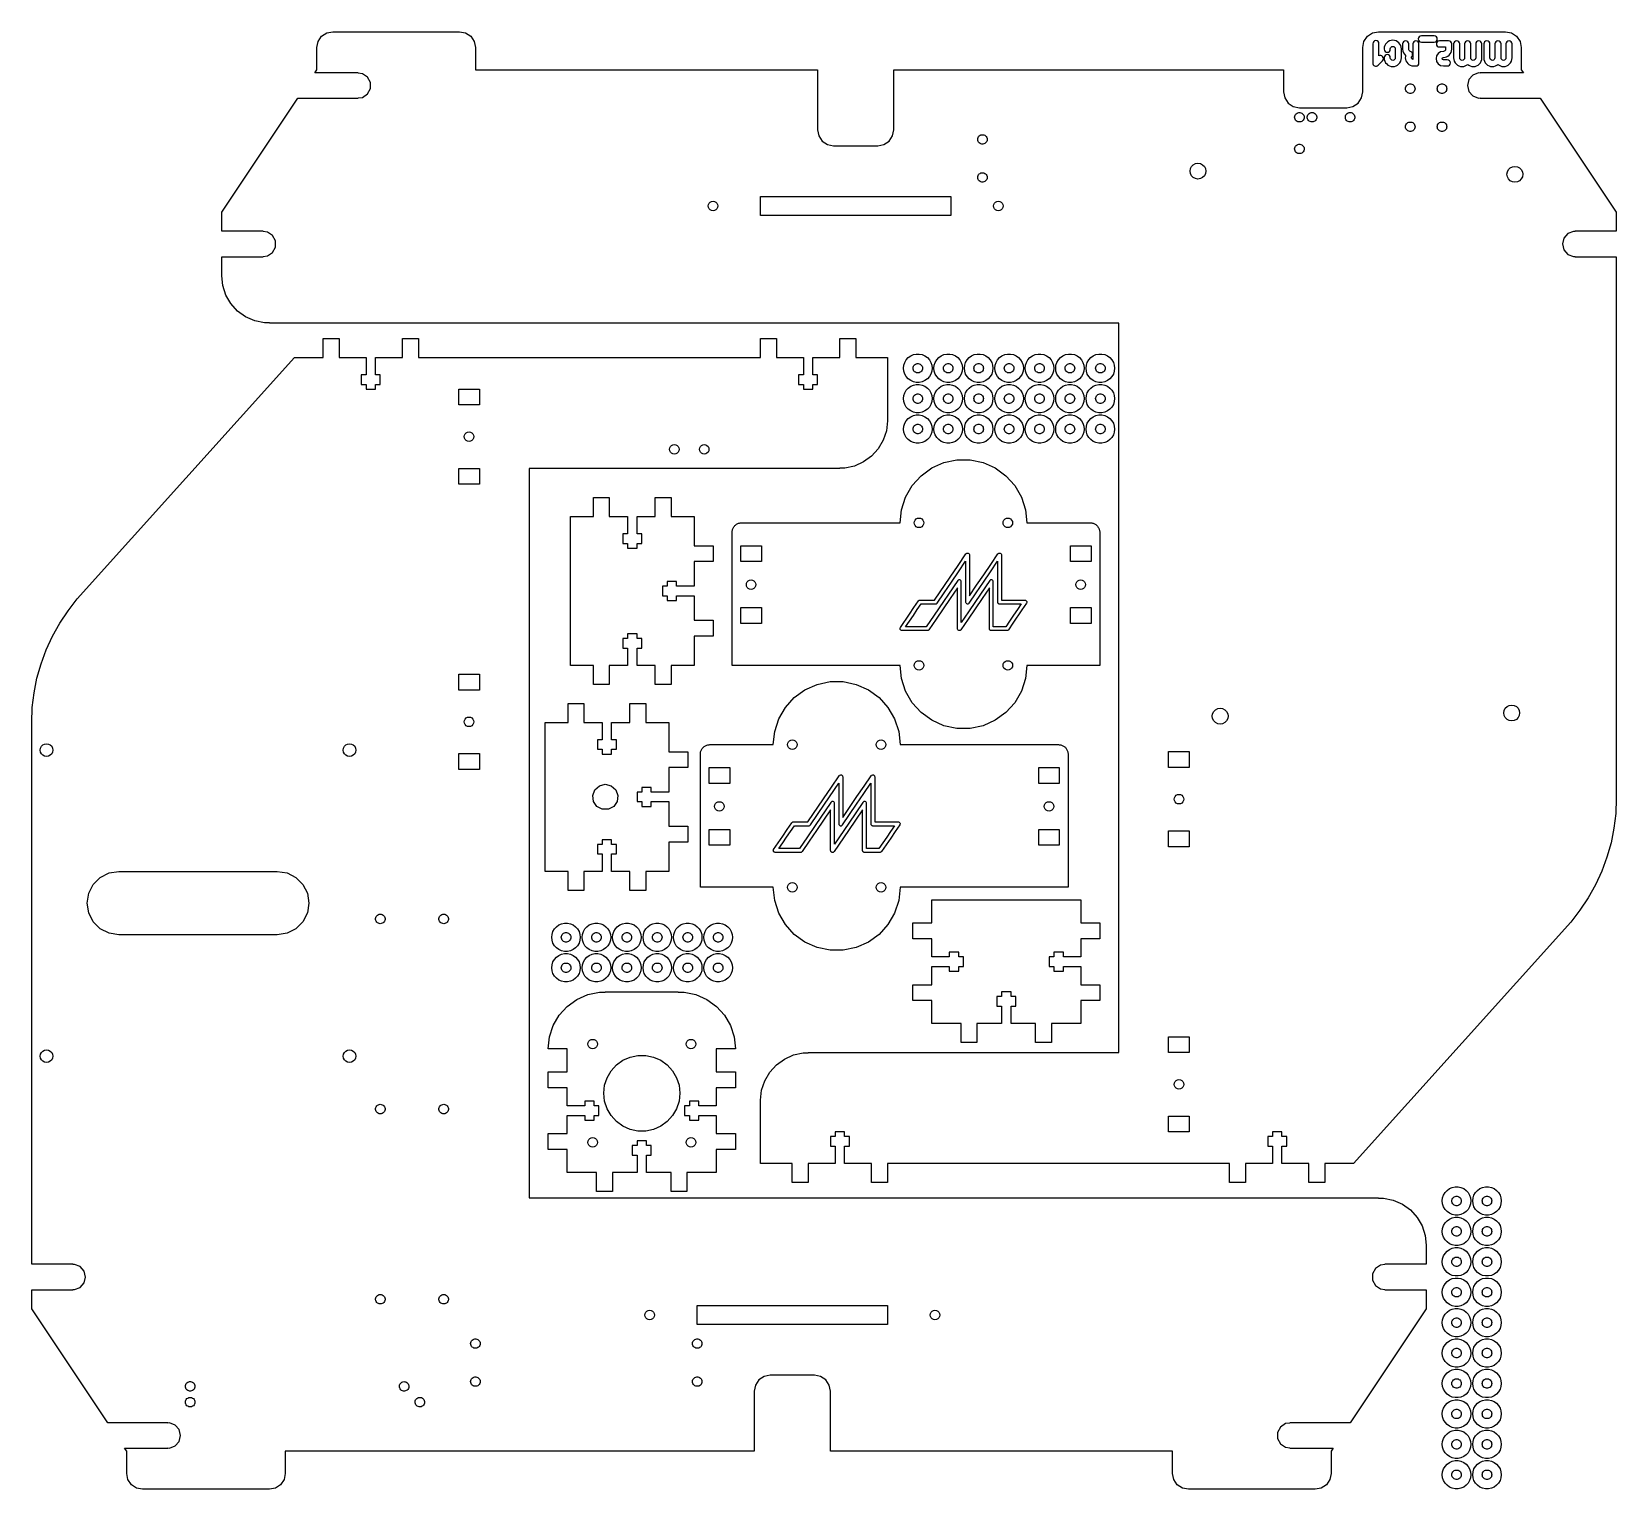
# Model space of a CAD drawing. Extents: x 0 to 500, y 0 to 460.
import ezdxf

# ---------------------------------------------------------------- set-up
doc = ezdxf.new("R2010")
doc.units = 0
doc.layers.add('Layer_1', color=7, linetype='CONTINUOUS')

msp = doc.modelspace()

# ---------------------------------------------------------------- linework, layer by layer
at = {"layer": 'Layer_1', "color": 7}
for points in [[(60.139862, 383.143472), (60.139862, 389.143471), (73.139862, 389.143471), (73.139862, 389.231471), (74.557862, 389.403471), (76.133861, 390.491472), (77.02386, 392.186473), (77.02386, 394.100473), (76.133861, 395.795472), (74.557862, 396.883472), (73.139862, 397.055473), (73.139862, 397.143472), (60.139862, 397.143472), (60.139862, 403.143472), (84.139862, 439.143473), (103.139861, 439.143473), (103.139861, 439.231473), (104.557861, 439.403473), (106.13386, 440.491471), (107.023862, 442.186472), (107.023862, 444.100472), (106.13386, 445.795473), (104.557861, 446.883471), (103.139861, 447.055471), (103.139861, 447.143471), (89.47286, 447.143471), (90.139861, 448.143472), (90.139861, 455.143472), (90.520861, 457.056473), (91.603861, 458.679471), (93.226862, 459.762473), (95.13986, 460.143473), (135.139862, 460.143473), (137.05286, 459.762473), (138.675861, 458.679471), (139.75886, 457.056473), (140.13986, 455.143472), (140.13986, 448.143472), (248.139862, 448.143472), (248.139862, 429.143473), (248.520862, 427.230472), (249.603861, 425.607472), (251.226862, 424.524472), (253.13986, 424.143472), (267.13986, 424.143472), (269.052861, 424.524472), (270.675862, 425.607472), (271.758862, 427.230472), (272.139862, 429.143473), (272.139862, 448.143472), (395.13987, 448.143472), (395.13987, 441.143472), (395.52087, 439.230471), (396.603869, 437.607473), (398.226873, 436.524473), (400.13986, 436.143473), (415.139858, 436.143473), (417.052873, 436.524473), (418.675848, 437.607473), (419.758848, 439.230471), (420.139848, 441.143472), (420.139848, 455.143472), (420.520848, 457.056473), (421.603847, 458.679471), (423.226851, 459.762473), (425.139866, 460.143473), (465.139882, 460.143473), (467.052869, 459.762473), (468.675872, 458.679471), (469.758872, 457.056473), (470.139872, 455.143472), (470.139872, 448.143472), (470.806876, 447.143471), (457.13987, 447.143471), (457.13987, 447.055471), (456.657862, 447.114473), (454.867868, 446.435472), (453.597868, 445.002471), (453.139878, 443.143473), (453.597868, 441.284473), (454.867868, 439.851473), (456.657862, 439.172471), (457.13987, 439.231473), (457.13987, 439.143473), (476.13986, 439.143473), (500.139868, 403.143472), (500.139868, 397.143472), (487.139866, 397.143472), (487.139866, 397.055473), (486.657859, 397.114471), (484.867864, 396.435473), (483.597864, 395.002472), (483.139874, 393.143472), (483.597864, 391.284471), (484.867864, 389.851471), (486.657859, 389.172473), (487.139866, 389.231471), (487.139866, 389.143471), (500.139868, 389.143471), (500.139868, 218.143472), (499.954872, 213.435472), (499.40087, 208.757472), (498.481869, 204.136473), (497.202866, 199.602471), (495.572864, 195.182473), (493.599876, 190.904472), (491.297874, 186.793471), (488.680884, 182.876472), (485.763864, 179.176471), (417.210861, 102.972472), (417.198725, 102.962481)], [(433.639874, 442.143473), (433.672866, 442.455472), (433.769866, 442.753473), (433.925878, 443.025474), (434.13588, 443.258473), (434.38988, 443.442471), (434.675884, 443.570473), (434.982885, 443.635471), (435.296886, 443.635471), (435.603859, 443.570473), (435.889863, 443.442471), (436.143863, 443.258473), (436.353864, 443.025474), (436.509877, 442.753473), (436.606877, 442.455472), (436.639868, 442.143473), (436.606877, 441.831473), (436.509877, 441.533472), (436.353864, 441.261472), (436.143863, 441.028472), (435.889863, 440.844472), (435.603859, 440.716472), (435.296886, 440.651471), (434.982885, 440.651471), (434.675884, 440.716472), (434.38988, 440.844472), (434.13588, 441.028472), (433.925878, 441.261472), (433.769866, 441.533472), (433.672866, 441.831473), (433.639874, 442.143473)], [(443.639883, 442.143473), (443.672874, 442.455472), (443.769874, 442.753473), (443.925887, 443.025474), (444.13586, 443.258473), (444.38986, 443.442471), (444.675864, 443.570473), (444.982865, 443.635471), (445.296866, 443.635471), (445.603867, 443.570473), (445.889871, 443.442471), (446.143871, 443.258473), (446.353873, 443.025474), (446.509885, 442.753473), (446.606885, 442.455472), (446.639877, 442.143473), (446.606885, 441.831473), (446.509885, 441.533472), (446.353873, 441.261472), (446.143871, 441.028472), (445.889871, 440.844472), (445.603867, 440.716472), (445.296866, 440.651471), (444.982865, 440.651471), (444.675864, 440.716472), (444.38986, 440.844472), (444.13586, 441.028472), (443.925887, 441.261472), (443.769874, 441.533472), (443.672874, 441.831473), (443.639883, 442.143473)], [(398.639848, 433.143474), (398.672868, 433.455473), (398.769868, 433.753472), (398.925852, 434.025472), (399.135854, 434.258472), (399.389854, 434.442472), (399.675858, 434.570471), (399.982859, 434.635473), (400.29686, 434.635473), (400.603861, 434.570471), (400.889865, 434.442472), (401.143865, 434.258472), (401.353867, 434.025472), (401.509851, 433.753472), (401.606851, 433.455473), (401.639871, 433.143474), (401.606851, 432.831471), (401.509851, 432.533473), (401.353867, 432.261473), (401.143865, 432.028473), (400.889865, 431.844473), (400.603861, 431.716471), (400.29686, 431.651472), (399.982859, 431.651472), (399.675858, 431.716471), (399.389854, 431.844473), (399.135854, 432.028473), (398.925852, 432.261473), (398.769868, 432.533473), (398.672868, 432.831471), (398.639848, 433.143474)], [(402.647856, 432.986471), (402.647856, 433.300471), (402.712851, 433.607472), (402.840867, 433.893474), (403.024848, 434.147471), (403.257851, 434.357472), (403.529856, 434.513471), (403.827855, 434.610473), (404.139852, 434.643471), (404.451848, 434.610473), (404.749875, 434.513471), (405.021852, 434.357472), (405.254855, 434.147471), (405.438864, 433.893474), (405.566852, 433.607472), (405.631848, 433.300471), (405.631848, 432.986471), (405.566852, 432.679472), (405.438864, 432.393471), (405.254855, 432.139471), (405.021852, 431.929472), (404.749875, 431.773471), (404.451848, 431.676471), (404.139852, 431.643471), (403.827855, 431.676471), (403.529856, 431.773471), (403.257851, 431.929472), (403.024848, 432.139471), (402.840867, 432.393471), (402.712851, 432.679472), (402.647856, 432.986471)], [(414.64786, 432.986471), (414.64786, 433.300471), (414.712856, 433.607472), (414.840872, 433.893474), (415.024852, 434.147471), (415.257855, 434.357472), (415.529861, 434.513471), (415.827859, 434.610473), (416.139856, 434.643471), (416.451852, 434.610473), (416.749851, 434.513471), (417.021857, 434.357472), (417.254859, 434.147471), (417.438868, 433.893474), (417.566856, 433.607472), (417.631852, 433.300471), (417.631852, 432.986471), (417.566856, 432.679472), (417.438868, 432.393471), (417.254859, 432.139471), (417.021857, 431.929472), (416.749851, 431.773471), (416.451852, 431.676471), (416.139856, 431.643471), (415.827859, 431.676471), (415.529861, 431.773471), (415.257855, 431.929472), (415.024852, 432.139471), (414.840872, 432.393471), (414.712856, 432.679472), (414.64786, 432.986471)], [(433.639874, 430.143471), (433.672866, 430.455471), (433.769866, 430.753472), (433.925878, 431.025472), (434.13588, 431.258472), (434.38988, 431.442472), (434.675884, 431.570471), (434.982885, 431.635473), (435.296886, 431.635473), (435.603859, 431.570471), (435.889863, 431.442472), (436.143863, 431.258472), (436.353864, 431.025472), (436.509877, 430.753472), (436.606877, 430.455471), (436.639868, 430.143471), (436.606877, 429.831472), (436.509877, 429.533473), (436.353864, 429.261473), (436.143863, 429.028473), (435.889863, 428.844473), (435.603859, 428.716471), (435.296886, 428.651472), (434.982885, 428.651472), (434.675884, 428.716471), (434.38988, 428.844473), (434.13588, 429.028473), (433.925878, 429.261473), (433.769866, 429.533473), (433.672866, 429.831472), (433.639874, 430.143471)], [(443.639883, 430.143471), (443.672874, 430.455471), (443.769874, 430.753472), (443.925887, 431.025472), (444.13586, 431.258472), (444.38986, 431.442472), (444.675864, 431.570471), (444.982865, 431.635473), (445.296866, 431.635473), (445.603867, 431.570471), (445.889871, 431.442472), (446.143871, 431.258472), (446.353873, 431.025472), (446.509885, 430.753472), (446.606885, 430.455471), (446.639877, 430.143471), (446.606885, 429.831472), (446.509885, 429.533473), (446.353873, 429.261473), (446.143871, 429.028473), (445.889871, 428.844473), (445.603867, 428.716471), (445.296866, 428.651472), (444.982865, 428.651472), (444.675864, 428.716471), (444.38986, 428.844473), (444.13586, 429.028473), (443.925887, 429.261473), (443.769874, 429.533473), (443.672874, 429.831472), (443.639883, 430.143471)], [(298.639851, 426.143471), (298.672871, 426.455473), (298.769871, 426.753472), (298.925855, 427.025472), (299.135856, 427.258472), (299.389856, 427.442472), (299.67586, 427.570471), (299.982862, 427.635472), (300.296862, 427.635472), (300.603864, 427.570471), (300.889868, 427.442472), (301.143868, 427.258472), (301.353869, 427.025472), (301.509853, 426.753472), (301.606853, 426.455473), (301.639873, 426.143471), (301.606853, 425.831471), (301.509853, 425.533473), (301.353869, 425.261473), (301.143868, 425.028473), (300.889868, 424.844472), (300.603864, 424.716473), (300.296862, 424.651472), (299.982862, 424.651472), (299.67586, 424.716473), (299.389856, 424.844472), (299.135856, 425.028473), (298.925855, 425.261473), (298.769871, 425.533473), (298.672871, 425.831471), (298.639851, 426.143471)], [(398.639848, 423.143471), (398.672868, 423.455473), (398.769868, 423.753472), (398.925852, 424.025472), (399.135854, 424.258472), (399.389854, 424.442472), (399.675858, 424.570471), (399.982859, 424.635473), (400.29686, 424.635473), (400.603861, 424.570471), (400.889865, 424.442472), (401.143865, 424.258472), (401.353867, 424.025472), (401.509851, 423.753472), (401.606851, 423.455473), (401.639871, 423.143471), (401.606851, 422.831472), (401.509851, 422.533473), (401.353867, 422.261473), (401.143865, 422.028473), (400.889865, 421.844473), (400.603861, 421.716471), (400.29686, 421.651472), (399.982859, 421.651472), (399.675858, 421.716471), (399.389854, 421.844473), (399.135854, 422.028473), (398.925852, 422.261473), (398.769868, 422.533473), (398.672868, 422.831472), (398.639848, 423.143471)], [(298.639851, 414.143472), (298.672871, 414.455472), (298.769871, 414.753473), (298.925855, 415.025473), (299.135856, 415.258473), (299.389856, 415.442473), (299.67586, 415.570472), (299.982862, 415.635471), (300.296862, 415.635471), (300.603864, 415.570472), (300.889868, 415.442473), (301.143868, 415.258473), (301.353869, 415.025473), (301.509853, 414.753473), (301.606853, 414.455472), (301.639873, 414.143472), (301.606853, 413.831473), (301.509853, 413.533471), (301.353869, 413.261471), (301.143868, 413.028471), (300.889868, 412.844471), (300.603864, 412.716472), (300.296862, 412.651473), (299.982862, 412.651473), (299.67586, 412.716472), (299.389856, 412.844471), (299.135856, 413.028471), (298.925855, 413.261471), (298.769871, 413.533471), (298.672871, 413.831473), (298.639851, 414.143472)], [(365.639858, 416.143471), (365.761863, 416.916472), (366.11687, 417.612472), (366.670872, 418.166471), (367.36686, 418.521473), (368.139867, 418.643472), (368.912874, 418.521473), (369.608862, 418.166471), (370.162864, 417.612472), (370.517872, 416.916472), (370.639848, 416.143471), (370.517872, 415.370473), (370.162864, 414.674473), (369.608862, 414.120471), (368.912874, 413.765472), (368.139867, 413.643473), (367.36686, 413.765472), (366.670872, 414.120471), (366.11687, 414.674473), (365.761863, 415.370473), (365.639858, 416.143471)], [(465.639867, 415.143473), (465.761872, 415.916471), (466.116879, 416.612471), (466.670881, 417.166473), (467.366869, 417.521472), (468.139876, 417.643471), (468.912883, 417.521472), (469.608871, 417.166473), (470.162873, 416.612471), (470.51788, 415.916471), (470.639885, 415.143473), (470.51788, 414.370472), (470.162873, 413.674473), (469.608871, 413.120473), (468.912883, 412.765471), (468.139876, 412.643472), (467.366869, 412.765471), (466.670881, 413.120473), (466.116879, 413.674473), (465.761872, 414.370472), (465.639867, 415.143473)], [(213.63986, 405.143473), (213.712862, 405.607472), (213.925861, 406.025471), (214.257862, 406.357472), (214.675861, 406.570471), (215.13986, 406.643473), (215.603861, 406.570471), (216.021861, 406.357472), (216.353861, 406.025471), (216.56686, 405.607472), (216.63986, 405.143473), (216.56686, 404.679472), (216.353861, 404.261472), (216.021861, 403.929472), (215.603861, 403.716473), (215.13986, 403.643473), (214.675861, 403.716473), (214.257862, 403.929472), (213.925861, 404.261472), (213.712862, 404.679472), (213.63986, 405.143473)], [(230.139861, 402.143474), (230.139861, 408.143473), (290.139854, 408.143473), (290.139854, 402.143474), (230.139861, 402.143474)], [(303.639869, 405.143473), (303.712852, 405.607472), (303.925873, 406.025471), (304.257851, 406.357472), (304.67585, 406.570471), (305.139852, 406.643473), (305.603854, 406.570471), (306.021853, 406.357472), (306.353859, 406.025471), (306.566852, 405.607472), (306.639863, 405.143473), (306.566852, 404.679472), (306.353859, 404.261472), (306.021853, 403.929472), (305.603854, 403.716473), (305.139852, 403.643473), (304.67585, 403.716473), (304.257851, 403.929472), (303.925873, 404.261472), (303.712852, 404.679472), (303.639869, 405.143473)], [(417.147869, 102.943474), (408.139872, 102.943474), (408.139872, 96.943469), (403.139854, 96.943469), (403.139854, 102.943474), (394.639856, 102.943474), (394.639856, 108.443471), (396.139868, 108.443471), (396.139868, 111.443474), (394.639856, 111.443474), (394.639856, 112.943473), (391.639862, 112.943473), (391.639862, 111.443474), (390.139851, 111.443474), (390.139851, 108.443471), (391.639862, 108.443471), (391.639862, 102.943474), (383.139865, 102.943474), (383.139865, 96.943469), (378.139875, 96.943469), (378.139875, 102.943474), (270.13986, 102.943474), (270.13986, 96.943469), (265.139861, 96.943469), (265.139861, 102.943474), (256.639862, 102.943474), (256.639862, 108.443471), (258.139861, 108.443471), (258.139861, 111.443474), (256.639862, 111.443474), (256.639862, 112.943473), (253.639862, 112.943473), (253.639862, 111.443474), (252.139862, 111.443474), (252.139862, 108.443471), (253.639862, 108.443471), (253.639862, 102.943474), (245.139862, 102.943474), (245.139862, 96.943469), (240.139861, 96.943469), (240.139861, 102.943474), (230.139861, 102.943474), (230.139861, 122.943473), (230.467862, 126.062472), (231.436861, 129.044471), (233.004862, 131.760471), (235.10286, 134.090472), (237.63986, 135.933474), (240.504861, 137.209474), (243.571861, 137.861472), (245.139862, 137.861472), (245.139862, 137.943471), (343.139861, 137.943471), (343.139861, 368.143471), (75.13986, 368.143471), (75.13986, 368.225471), (73.571862, 368.225471), (70.50486, 368.877472), (67.639861, 370.153472), (65.102861, 371.996473), (63.004861, 374.326472), (61.43686, 377.042471), (60.467861, 380.024473), (60.139862, 383.143472)], [(83.13186, 357.343473), (92.13986, 357.343473), (92.13986, 363.343472), (97.139862, 363.343472), (97.139862, 357.343473), (105.639862, 357.343473), (105.639862, 351.843473), (104.139862, 351.843473), (104.139862, 348.843473), (105.639862, 348.843473), (105.639862, 347.343473), (108.639861, 347.343473), (108.639861, 348.843473), (110.139861, 348.843473), (110.139861, 351.843473), (108.639861, 351.843473), (108.639861, 357.343473), (117.139861, 357.343473), (117.139861, 363.343472), (122.139862, 363.343472), (122.139862, 357.343473), (230.139861, 357.343473), (230.139861, 363.343472), (235.139862, 363.343472), (235.139862, 357.343473), (243.639862, 357.343473), (243.639862, 351.843473), (242.139862, 351.843473), (242.139862, 348.843473), (243.639862, 348.843473), (243.639862, 347.343473), (246.639862, 347.343473), (246.639862, 348.843473), (248.139862, 348.843473), (248.139862, 351.843473), (246.639862, 351.843473), (246.639862, 357.343473), (255.139862, 357.343473), (255.139862, 363.343472), (260.13986, 363.343472), (260.13986, 357.343473), (270.13986, 357.343473), (270.13986, 337.343473), (269.811861, 334.224472), (268.84286, 331.242472), (267.274861, 328.526473), (265.176861, 326.196472), (262.639861, 324.353473), (259.774862, 323.077473), (256.70786, 322.425472), (255.139862, 322.425472), (255.139862, 322.343472), (157.13986, 322.343472), (157.13986, 92.143461), (425.139866, 92.143461), (425.139866, 92.061476), (426.707876, 92.061476), (429.774869, 91.409458), (432.639876, 90.133475), (435.176885, 88.290479), (437.274868, 85.960481), (438.842867, 83.244459), (439.811877, 80.26247), (440.139876, 77.143463), (440.139876, 71.143475), (427.139873, 71.143475), (427.139873, 71.055478), (425.721865, 70.883464), (424.145851, 69.795469), (423.255863, 68.100471), (423.255863, 66.186468), (424.145851, 64.491469), (425.721865, 63.403474), (427.139873, 63.23146), (427.139873, 63.143463), (440.139876, 63.143463), (440.139876, 57.143475), (416.139856, 21.143462), (397.139866, 21.143462), (397.139866, 21.055465), (395.721868, 20.883479), (394.145855, 19.795484), (393.255867, 18.100458), (393.255867, 16.186483), (394.145855, 14.491485), (395.721868, 13.403461), (397.139866, 13.231475), (397.139866, 13.143478), (410.806872, 13.143478), (410.139868, 12.14348), (410.139868, 5.143466), (409.758868, 3.230479), (408.675868, 1.607476), (407.052865, 0.524476), (405.13985, 0.143476), (365.139873, 0.143476), (363.226858, 0.524476), (361.603854, 1.607476), (360.520855, 3.230479), (360.139855, 5.143466), (360.139855, 12.14348), (252.139862, 12.14348), (252.139862, 31.143471), (251.758862, 33.056457), (250.67586, 34.679461), (249.052862, 35.762461), (247.139861, 36.143461), (233.139861, 36.143461), (231.226862, 35.762461), (229.603862, 34.679461), (228.520862, 33.056457), (228.139862, 31.143471), (228.139862, 12.14348), (80.139862, 12.14348), (80.139862, 5.143466), (79.758862, 3.230479), (78.675862, 1.607476), (77.052861, 0.524476), (75.13986, 0.143476), (35.139861, 0.143476), (33.22686, 0.524476), (31.60386, 1.607476), (30.52086, 3.230479), (30.13986, 5.143466), (30.13986, 12.14348), (29.472862, 13.143478), (43.139862, 13.143478), (43.139862, 13.231475), (43.621861, 13.172463), (45.411861, 13.851461), (46.681861, 15.284473), (47.13986, 17.14347), (46.681861, 19.002468), (45.411861, 20.43548), (43.621861, 21.114478), (43.139862, 21.055465), (43.139862, 21.143462), (24.139861, 21.143462), (0.139861, 57.143475)], [(0.139861, 57.143475), (0.139861, 63.143463), (13.13986, 63.143463), (13.13986, 63.23146), (13.621862, 63.172475), (15.411862, 63.851474), (16.681862, 65.284457), (17.139861, 67.143483), (16.681862, 69.002481), (15.411862, 70.435464), (13.621862, 71.114463), (13.13986, 71.055478), (13.13986, 71.143475), (0.139861, 71.143475), (0.139861, 242.143472), (0.32486, 246.851472), (0.87886, 251.529472), (1.79786, 256.150471), (3.07686, 260.684473), (4.70686, 265.104471), (6.679861, 269.382471), (8.981861, 273.493473), (11.598862, 277.410472), (14.51586, 281.110473), (83.06886, 357.314472), (83.080854, 357.324462), (83.094858, 357.332458), (83.108859, 357.338483), (83.123876, 357.34248), (83.131849, 357.3436)], [(275.239875, 353.943471), (275.337863, 354.879473), (275.628862, 355.773471), (276.098875, 356.588472), (276.728851, 357.287472), (277.489864, 357.840472), (278.348863, 358.223473), (279.269867, 358.418471), (280.209865, 358.418471), (281.130869, 358.223473), (281.989869, 357.840472), (282.750853, 357.287472), (283.380857, 356.588472), (283.85087, 355.773471), (284.14187, 354.879473), (284.239857, 353.943471), (284.14187, 353.007473), (283.85087, 352.113472), (283.380857, 351.298473), (282.750853, 350.599471), (281.989869, 350.046473), (281.130869, 349.663472), (280.209865, 349.468471), (279.269867, 349.468471), (278.348863, 349.663472), (277.489864, 350.046473), (276.728851, 350.599471), (276.098875, 351.298473), (275.628862, 352.113472), (275.337863, 353.007473), (275.239875, 353.943471)], [(278.239869, 353.943471), (278.272861, 354.255471), (278.369861, 354.553472), (278.525873, 354.825472), (278.735875, 355.058472), (278.989875, 355.242472), (279.27585, 355.370471), (279.582852, 355.435473), (279.896852, 355.435473), (280.203854, 355.370471), (280.489858, 355.242472), (280.743858, 355.058472), (280.953859, 354.825472), (281.109872, 354.553472), (281.206871, 354.255471), (281.239863, 353.943471), (281.206871, 353.631472), (281.109872, 353.333473), (280.953859, 353.061473), (280.743858, 352.828473), (280.489858, 352.644473), (280.203854, 352.516471), (279.896852, 352.451472), (279.582852, 352.451472), (279.27585, 352.516471), (278.989875, 352.644473), (278.735875, 352.828473), (278.525873, 353.061473), (278.369861, 353.333473), (278.272861, 353.631472), (278.239869, 353.943471)], [(284.839862, 353.943471), (284.937849, 354.879473), (285.228848, 355.773471), (285.698861, 356.588472), (286.328866, 357.287472), (287.08985, 357.840472), (287.94885, 358.223473), (288.869854, 358.418471), (289.809851, 358.418471), (290.730855, 358.223473), (291.589855, 357.840472), (292.350867, 357.287472), (292.980872, 356.588472), (293.450857, 355.773471), (293.741856, 354.879473), (293.839872, 353.943471), (293.741856, 353.007473), (293.450857, 352.113472), (292.980872, 351.298473), (292.350867, 350.599471), (291.589855, 350.046473), (290.730855, 349.663472), (289.809851, 349.468471), (288.869854, 349.468471), (287.94885, 349.663472), (287.08985, 350.046473), (286.328866, 350.599471), (285.698861, 351.298473), (285.228848, 352.113472), (284.937849, 353.007473), (284.839862, 353.943471)], [(287.839856, 353.943471), (287.872847, 354.255471), (287.969875, 354.553472), (288.12586, 354.825472), (288.335861, 355.058472), (288.589861, 355.242472), (288.875865, 355.370471), (289.182866, 355.435473), (289.496867, 355.435473), (289.803868, 355.370471), (290.089872, 355.242472), (290.343872, 355.058472), (290.553874, 354.825472), (290.709858, 354.553472), (290.806858, 354.255471), (290.83985, 353.943471), (290.806858, 353.631472), (290.709858, 353.333473), (290.553874, 353.061473), (290.343872, 352.828473), (290.089872, 352.644473), (289.803868, 352.516471), (289.496867, 352.451472), (289.182866, 352.451472), (288.875865, 352.516471), (288.589861, 352.644473), (288.335861, 352.828473), (288.12586, 353.061473), (287.969875, 353.333473), (287.872847, 353.631472), (287.839856, 353.943471)], [(294.439848, 353.943471), (294.537864, 354.879473), (294.828863, 355.773471), (295.298848, 356.588472), (295.928852, 357.287472), (296.689865, 357.840472), (297.548864, 358.223473), (298.469868, 358.418471), (299.409866, 358.418471), (300.33087, 358.223473), (301.18987, 357.840472), (301.950854, 357.287472), (302.580858, 356.588472), (303.050871, 355.773471), (303.341871, 354.879473), (303.439858, 353.943471), (303.341871, 353.007473), (303.050871, 352.113472), (302.580858, 351.298473), (301.950854, 350.599471), (301.18987, 350.046473), (300.33087, 349.663472), (299.409866, 349.468471), (298.469868, 349.468471), (297.548864, 349.663472), (296.689865, 350.046473), (295.928852, 350.599471), (295.298848, 351.298473), (294.828863, 352.113472), (294.537864, 353.007473), (294.439848, 353.943471)], [(297.43987, 353.943471), (297.472862, 354.255471), (297.569862, 354.553472), (297.725874, 354.825472), (297.935848, 355.058472), (298.189848, 355.242472), (298.475852, 355.370471), (298.782853, 355.435473), (299.096853, 355.435473), (299.403855, 355.370471), (299.689859, 355.242472), (299.943859, 355.058472), (300.15386, 354.825472), (300.309873, 354.553472), (300.406872, 354.255471), (300.439864, 353.943471), (300.406872, 353.631472), (300.309873, 353.333473), (300.15386, 353.061473), (299.943859, 352.828473), (299.689859, 352.644473), (299.403855, 352.516471), (299.096853, 352.451472), (298.782853, 352.451472), (298.475852, 352.516471), (298.189848, 352.644473), (297.935848, 352.828473), (297.725874, 353.061473), (297.569862, 353.333473), (297.472862, 353.631472), (297.43987, 353.943471)], [(304.039863, 353.943471), (304.13785, 354.879473), (304.42885, 355.773471), (304.898862, 356.588472), (305.528867, 357.287472), (306.289851, 357.840472), (307.148851, 358.223473), (308.069855, 358.418471), (309.009852, 358.418471), (309.930856, 358.223473), (310.789856, 357.840472), (311.550868, 357.287472), (312.180873, 356.588472), (312.650858, 355.773471), (312.941857, 354.879473), (313.039873, 353.943471), (312.941857, 353.007473), (312.650858, 352.113472), (312.180873, 351.298473), (311.550868, 350.599471), (310.789856, 350.046473), (309.930856, 349.663472), (309.009852, 349.468471), (308.069855, 349.468471), (307.148851, 349.663472), (306.289851, 350.046473), (305.528867, 350.599471), (304.898862, 351.298473), (304.42885, 352.113472), (304.13785, 353.007473), (304.039863, 353.943471)], [(307.039857, 353.943471), (307.072848, 354.255471), (307.169848, 354.553472), (307.325861, 354.825472), (307.535862, 355.058472), (307.789862, 355.242472), (308.075866, 355.370471), (308.382868, 355.435473), (308.696868, 355.435473), (309.003869, 355.370471), (309.289873, 355.242472), (309.543873, 355.058472), (309.753875, 354.825472), (309.909859, 354.553472), (310.006859, 354.255471), (310.039851, 353.943471), (310.006859, 353.631472), (309.909859, 353.333473), (309.753875, 353.061473), (309.543873, 352.828473), (309.289873, 352.644473), (309.003869, 352.516471), (308.696868, 352.451472), (308.382868, 352.451472), (308.075866, 352.516471), (307.789862, 352.644473), (307.535862, 352.828473), (307.325861, 353.061473), (307.169848, 353.333473), (307.072848, 353.631472), (307.039857, 353.943471)], [(313.639849, 353.943471), (313.737865, 354.879473), (314.028864, 355.773471), (314.498849, 356.588472), (315.128854, 357.287472), (315.889866, 357.840472), (316.748866, 358.223473), (317.66987, 358.418471), (318.609867, 358.418471), (319.530871, 358.223473), (320.389871, 357.840472), (321.150855, 357.287472), (321.78086, 356.588472), (322.250872, 355.773471), (322.541872, 354.879473), (322.639859, 353.943471), (322.541872, 353.007473), (322.250872, 352.113472), (321.78086, 351.298473), (321.150855, 350.599471), (320.389871, 350.046473), (319.530871, 349.663472), (318.609867, 349.468471), (317.66987, 349.468471), (316.748866, 349.663472), (315.889866, 350.046473), (315.128854, 350.599471), (314.498849, 351.298473), (314.028864, 352.113472), (313.737865, 353.007473), (313.639849, 353.943471)], [(316.639871, 353.943471), (316.672863, 354.255471), (316.769863, 354.553472), (316.925875, 354.825472), (317.135849, 355.058472), (317.389849, 355.242472), (317.675853, 355.370471), (317.982854, 355.435473), (318.296854, 355.435473), (318.603856, 355.370471), (318.88986, 355.242472), (319.14386, 355.058472), (319.353861, 354.825472), (319.509874, 354.553472), (319.606874, 354.255471), (319.639865, 353.943471), (319.606874, 353.631472), (319.509874, 353.333473), (319.353861, 353.061473), (319.14386, 352.828473), (318.88986, 352.644473), (318.603856, 352.516471), (318.296854, 352.451472), (317.982854, 352.451472), (317.675853, 352.516471), (317.389849, 352.644473), (317.135849, 352.828473), (316.925875, 353.061473), (316.769863, 353.333473), (316.672863, 353.631472), (316.639871, 353.943471)], [(323.239864, 353.943471), (323.337851, 354.879473), (323.628851, 355.773471), (324.098864, 356.588472), (324.728868, 357.287472), (325.489852, 357.840472), (326.348852, 358.223473), (327.269856, 358.418471), (328.209854, 358.418471), (329.130858, 358.223473), (329.989857, 357.840472), (330.75087, 357.287472), (331.380874, 356.588472), (331.850859, 355.773471), (332.141858, 354.879473), (332.239874, 353.943471), (332.141858, 353.007473), (331.850859, 352.113472), (331.380874, 351.298473), (330.75087, 350.599471), (329.989857, 350.046473), (329.130858, 349.663472), (328.209854, 349.468471), (327.269856, 349.468471), (326.348852, 349.663472), (325.489852, 350.046473), (324.728868, 350.599471), (324.098864, 351.298473), (323.628851, 352.113472), (323.337851, 353.007473), (323.239864, 353.943471)], [(326.239858, 353.943471), (326.27285, 354.255471), (326.369849, 354.553472), (326.525862, 354.825472), (326.735863, 355.058472), (326.989863, 355.242472), (327.275867, 355.370471), (327.582869, 355.435473), (327.896869, 355.435473), (328.20387, 355.370471), (328.489874, 355.242472), (328.743874, 355.058472), (328.953848, 354.825472), (329.10986, 354.553472), (329.20686, 354.255471), (329.239852, 353.943471), (329.20686, 353.631472), (329.10986, 353.333473), (328.953848, 353.061473), (328.743874, 352.828473), (328.489874, 352.644473), (328.20387, 352.516471), (327.896869, 352.451472), (327.582869, 352.451472), (327.275867, 352.516471), (326.989863, 352.644473), (326.735863, 352.828473), (326.525862, 353.061473), (326.369849, 353.333473), (326.27285, 353.631472), (326.239858, 353.943471)], [(332.83985, 353.943471), (332.937866, 354.879473), (333.228865, 355.773471), (333.69885, 356.588472), (334.328855, 357.287472), (335.089867, 357.840472), (335.948867, 358.223473), (336.869871, 358.418471), (337.809868, 358.418471), (338.730872, 358.223473), (339.589872, 357.840472), (340.350856, 357.287472), (340.980861, 356.588472), (341.450874, 355.773471), (341.741873, 354.879473), (341.83986, 353.943471), (341.741873, 353.007473), (341.450874, 352.113472), (340.980861, 351.298473), (340.350856, 350.599471), (339.589872, 350.046473), (338.730872, 349.663472), (337.809868, 349.468471), (336.869871, 349.468471), (335.948867, 349.663472), (335.089867, 350.046473), (334.328855, 350.599471), (333.69885, 351.298473), (333.228865, 352.113472), (332.937866, 353.007473), (332.83985, 353.943471)], [(335.839872, 353.943471), (335.872864, 354.255471), (335.969864, 354.553472), (336.125848, 354.825472), (336.33585, 355.058472), (336.58985, 355.242472), (336.875854, 355.370471), (337.182855, 355.435473), (337.496856, 355.435473), (337.803857, 355.370471), (338.089861, 355.242472), (338.343861, 355.058472), (338.553862, 354.825472), (338.709875, 354.553472), (338.806875, 354.255471), (338.839866, 353.943471), (338.806875, 353.631472), (338.709875, 353.333473), (338.553862, 353.061473), (338.343861, 352.828473), (338.089861, 352.644473), (337.803857, 352.516471), (337.496856, 352.451472), (337.182855, 352.451472), (336.875854, 352.516471), (336.58985, 352.644473), (336.33585, 352.828473), (336.125848, 353.061473), (335.969864, 353.333473), (335.872864, 353.631472), (335.839872, 353.943471)], [(134.889861, 342.343472), (134.889861, 347.343473), (141.389862, 347.343473), (141.389862, 342.343472), (134.889861, 342.343472)], [(275.239875, 344.343471), (275.337863, 345.279472), (275.628862, 346.173473), (276.098875, 346.988471), (276.728851, 347.687471), (277.489864, 348.240471), (278.348863, 348.623472), (279.269867, 348.818471), (280.209865, 348.818471), (281.130869, 348.623472), (281.989869, 348.240471), (282.750853, 347.687471), (283.380857, 346.988471), (283.85087, 346.173473), (284.14187, 345.279472), (284.239857, 344.343471), (284.14187, 343.407472), (283.85087, 342.513471), (283.380857, 341.698473), (282.750853, 340.999473), (281.989869, 340.446473), (281.130869, 340.063472), (280.209865, 339.868473), (279.269867, 339.868473), (278.348863, 340.063472), (277.489864, 340.446473), (276.728851, 340.999473), (276.098875, 341.698473), (275.628862, 342.513471), (275.337863, 343.407472), (275.239875, 344.343471)], [(278.239869, 344.343471), (278.272861, 344.655473), (278.369861, 344.953471), (278.525873, 345.225472), (278.735875, 345.458471), (278.989875, 345.642472), (279.27585, 345.770471), (279.582852, 345.835472), (279.896852, 345.835472), (280.203854, 345.770471), (280.489858, 345.642472), (280.743858, 345.458471), (280.953859, 345.225472), (281.109872, 344.953471), (281.206871, 344.655473), (281.239863, 344.343471), (281.206871, 344.031471), (281.109872, 343.733473), (280.953859, 343.461473), (280.743858, 343.228473), (280.489858, 343.044472), (280.203854, 342.916473), (279.896852, 342.851472), (279.582852, 342.851472), (279.27585, 342.916473), (278.989875, 343.044472), (278.735875, 343.228473), (278.525873, 343.461473), (278.369861, 343.733473), (278.272861, 344.031471), (278.239869, 344.343471)], [(284.839862, 344.343471), (284.937849, 345.279472), (285.228848, 346.173473), (285.698861, 346.988471), (286.328866, 347.687471), (287.08985, 348.240471), (287.94885, 348.623472), (288.869854, 348.818471), (289.809851, 348.818471), (290.730855, 348.623472), (291.589855, 348.240471), (292.350867, 347.687471), (292.980872, 346.988471), (293.450857, 346.173473), (293.741856, 345.279472), (293.839872, 344.343471), (293.741856, 343.407472), (293.450857, 342.513471), (292.980872, 341.698473), (292.350867, 340.999473), (291.589855, 340.446473), (290.730855, 340.063472), (289.809851, 339.868473), (288.869854, 339.868473), (287.94885, 340.063472), (287.08985, 340.446473), (286.328866, 340.999473), (285.698861, 341.698473), (285.228848, 342.513471), (284.937849, 343.407472), (284.839862, 344.343471)], [(287.839856, 344.343471), (287.872847, 344.655473), (287.969875, 344.953471), (288.12586, 345.225472), (288.335861, 345.458471), (288.589861, 345.642472), (288.875865, 345.770471), (289.182866, 345.835472), (289.496867, 345.835472), (289.803868, 345.770471), (290.089872, 345.642472), (290.343872, 345.458471), (290.553874, 345.225472), (290.709858, 344.953471), (290.806858, 344.655473), (290.83985, 344.343471), (290.806858, 344.031471), (290.709858, 343.733473), (290.553874, 343.461473), (290.343872, 343.228473), (290.089872, 343.044472), (289.803868, 342.916473), (289.496867, 342.851472), (289.182866, 342.851472), (288.875865, 342.916473), (288.589861, 343.044472), (288.335861, 343.228473), (288.12586, 343.461473), (287.969875, 343.733473), (287.872847, 344.031471), (287.839856, 344.343471)], [(294.439848, 344.343471), (294.537864, 345.279472), (294.828863, 346.173473), (295.298848, 346.988471), (295.928852, 347.687471), (296.689865, 348.240471), (297.548864, 348.623472), (298.469868, 348.818471), (299.409866, 348.818471), (300.33087, 348.623472), (301.18987, 348.240471), (301.950854, 347.687471), (302.580858, 346.988471), (303.050871, 346.173473), (303.341871, 345.279472), (303.439858, 344.343471), (303.341871, 343.407472), (303.050871, 342.513471), (302.580858, 341.698473), (301.950854, 340.999473), (301.18987, 340.446473), (300.33087, 340.063472), (299.409866, 339.868473), (298.469868, 339.868473), (297.548864, 340.063472), (296.689865, 340.446473), (295.928852, 340.999473), (295.298848, 341.698473), (294.828863, 342.513471), (294.537864, 343.407472), (294.439848, 344.343471)], [(297.43987, 344.343471), (297.472862, 344.655473), (297.569862, 344.953471), (297.725874, 345.225472), (297.935848, 345.458471), (298.189848, 345.642472), (298.475852, 345.770471), (298.782853, 345.835472), (299.096853, 345.835472), (299.403855, 345.770471), (299.689859, 345.642472), (299.943859, 345.458471), (300.15386, 345.225472), (300.309873, 344.953471), (300.406872, 344.655473), (300.439864, 344.343471), (300.406872, 344.031471), (300.309873, 343.733473), (300.15386, 343.461473), (299.943859, 343.228473), (299.689859, 343.044472), (299.403855, 342.916473), (299.096853, 342.851472), (298.782853, 342.851472), (298.475852, 342.916473), (298.189848, 343.044472), (297.935848, 343.228473), (297.725874, 343.461473), (297.569862, 343.733473), (297.472862, 344.031471), (297.43987, 344.343471)], [(304.039863, 344.343471), (304.13785, 345.279472), (304.42885, 346.173473), (304.898862, 346.988471), (305.528867, 347.687471), (306.289851, 348.240471), (307.148851, 348.623472), (308.069855, 348.818471), (309.009852, 348.818471), (309.930856, 348.623472), (310.789856, 348.240471), (311.550868, 347.687471), (312.180873, 346.988471), (312.650858, 346.173473), (312.941857, 345.279472), (313.039873, 344.343471), (312.941857, 343.407472), (312.650858, 342.513471), (312.180873, 341.698473), (311.550868, 340.999473), (310.789856, 340.446473), (309.930856, 340.063472), (309.009852, 339.868473), (308.069855, 339.868473), (307.148851, 340.063472), (306.289851, 340.446473), (305.528867, 340.999473), (304.898862, 341.698473), (304.42885, 342.513471), (304.13785, 343.407472), (304.039863, 344.343471)], [(307.039857, 344.343471), (307.072848, 344.655473), (307.169848, 344.953471), (307.325861, 345.225472), (307.535862, 345.458471), (307.789862, 345.642472), (308.075866, 345.770471), (308.382868, 345.835472), (308.696868, 345.835472), (309.003869, 345.770471), (309.289873, 345.642472), (309.543873, 345.458471), (309.753875, 345.225472), (309.909859, 344.953471), (310.006859, 344.655473), (310.039851, 344.343471), (310.006859, 344.031471), (309.909859, 343.733473), (309.753875, 343.461473), (309.543873, 343.228473), (309.289873, 343.044472), (309.003869, 342.916473), (308.696868, 342.851472), (308.382868, 342.851472), (308.075866, 342.916473), (307.789862, 343.044472), (307.535862, 343.228473), (307.325861, 343.461473), (307.169848, 343.733473), (307.072848, 344.031471), (307.039857, 344.343471)], [(313.639849, 344.343471), (313.737865, 345.279472), (314.028864, 346.173473), (314.498849, 346.988471), (315.128854, 347.687471), (315.889866, 348.240471), (316.748866, 348.623472), (317.66987, 348.818471), (318.609867, 348.818471), (319.530871, 348.623472), (320.389871, 348.240471), (321.150855, 347.687471), (321.78086, 346.988471), (322.250872, 346.173473), (322.541872, 345.279472), (322.639859, 344.343471), (322.541872, 343.407472), (322.250872, 342.513471), (321.78086, 341.698473), (321.150855, 340.999473), (320.389871, 340.446473), (319.530871, 340.063472), (318.609867, 339.868473), (317.66987, 339.868473), (316.748866, 340.063472), (315.889866, 340.446473), (315.128854, 340.999473), (314.498849, 341.698473), (314.028864, 342.513471), (313.737865, 343.407472), (313.639849, 344.343471)], [(316.639871, 344.343471), (316.672863, 344.655473), (316.769863, 344.953471), (316.925875, 345.225472), (317.135849, 345.458471), (317.389849, 345.642472), (317.675853, 345.770471), (317.982854, 345.835472), (318.296854, 345.835472), (318.603856, 345.770471), (318.88986, 345.642472), (319.14386, 345.458471), (319.353861, 345.225472), (319.509874, 344.953471), (319.606874, 344.655473), (319.639865, 344.343471), (319.606874, 344.031471), (319.509874, 343.733473), (319.353861, 343.461473), (319.14386, 343.228473), (318.88986, 343.044472), (318.603856, 342.916473), (318.296854, 342.851472), (317.982854, 342.851472), (317.675853, 342.916473), (317.389849, 343.044472), (317.135849, 343.228473), (316.925875, 343.461473), (316.769863, 343.733473), (316.672863, 344.031471), (316.639871, 344.343471)], [(323.239864, 344.343471), (323.337851, 345.279472), (323.628851, 346.173473), (324.098864, 346.988471), (324.728868, 347.687471), (325.489852, 348.240471), (326.348852, 348.623472), (327.269856, 348.818471), (328.209854, 348.818471), (329.130858, 348.623472), (329.989857, 348.240471), (330.75087, 347.687471), (331.380874, 346.988471), (331.850859, 346.173473), (332.141858, 345.279472), (332.239874, 344.343471), (332.141858, 343.407472), (331.850859, 342.513471), (331.380874, 341.698473), (330.75087, 340.999473), (329.989857, 340.446473), (329.130858, 340.063472), (328.209854, 339.868473), (327.269856, 339.868473), (326.348852, 340.063472), (325.489852, 340.446473), (324.728868, 340.999473), (324.098864, 341.698473), (323.628851, 342.513471), (323.337851, 343.407472), (323.239864, 344.343471)], [(326.239858, 344.343471), (326.27285, 344.655473), (326.369849, 344.953471), (326.525862, 345.225472), (326.735863, 345.458471), (326.989863, 345.642472), (327.275867, 345.770471), (327.582869, 345.835472), (327.896869, 345.835472), (328.20387, 345.770471), (328.489874, 345.642472), (328.743874, 345.458471), (328.953848, 345.225472), (329.10986, 344.953471), (329.20686, 344.655473), (329.239852, 344.343471), (329.20686, 344.031471), (329.10986, 343.733473), (328.953848, 343.461473), (328.743874, 343.228473), (328.489874, 343.044472), (328.20387, 342.916473), (327.896869, 342.851472), (327.582869, 342.851472), (327.275867, 342.916473), (326.989863, 343.044472), (326.735863, 343.228473), (326.525862, 343.461473), (326.369849, 343.733473), (326.27285, 344.031471), (326.239858, 344.343471)], [(332.83985, 344.343471), (332.937866, 345.279472), (333.228865, 346.173473), (333.69885, 346.988471), (334.328855, 347.687471), (335.089867, 348.240471), (335.948867, 348.623472), (336.869871, 348.818471), (337.809868, 348.818471), (338.730872, 348.623472), (339.589872, 348.240471), (340.350856, 347.687471), (340.980861, 346.988471), (341.450874, 346.173473), (341.741873, 345.279472), (341.83986, 344.343471), (341.741873, 343.407472), (341.450874, 342.513471), (340.980861, 341.698473), (340.350856, 340.999473), (339.589872, 340.446473), (338.730872, 340.063472), (337.809868, 339.868473), (336.869871, 339.868473), (335.948867, 340.063472), (335.089867, 340.446473), (334.328855, 340.999473), (333.69885, 341.698473), (333.228865, 342.513471), (332.937866, 343.407472), (332.83985, 344.343471)], [(335.839872, 344.343471), (335.872864, 344.655473), (335.969864, 344.953471), (336.125848, 345.225472), (336.33585, 345.458471), (336.58985, 345.642472), (336.875854, 345.770471), (337.182855, 345.835472), (337.496856, 345.835472), (337.803857, 345.770471), (338.089861, 345.642472), (338.343861, 345.458471), (338.553862, 345.225472), (338.709875, 344.953471), (338.806875, 344.655473), (338.839866, 344.343471), (338.806875, 344.031471), (338.709875, 343.733473), (338.553862, 343.461473), (338.343861, 343.228473), (338.089861, 343.044472), (337.803857, 342.916473), (337.496856, 342.851472), (337.182855, 342.851472), (336.875854, 342.916473), (336.58985, 343.044472), (336.33585, 343.228473), (336.125848, 343.461473), (335.969864, 343.733473), (335.872864, 344.031471), (335.839872, 344.343471)], [(275.239875, 334.743473), (275.337863, 335.679471), (275.628862, 336.573472), (276.098875, 337.388471), (276.728851, 338.087473), (277.489864, 338.640471), (278.348863, 339.023472), (279.269867, 339.218473), (280.209865, 339.218473), (281.130869, 339.023472), (281.989869, 338.640471), (282.750853, 338.087473), (283.380857, 337.388471), (283.85087, 336.573472), (284.14187, 335.679471), (284.239857, 334.743473), (284.14187, 333.807472), (283.85087, 332.913471), (283.380857, 332.098472), (282.750853, 331.399473), (281.989869, 330.846472), (281.130869, 330.463471), (280.209865, 330.268473), (279.269867, 330.268473), (278.348863, 330.463471), (277.489864, 330.846472), (276.728851, 331.399473), (276.098875, 332.098472), (275.628862, 332.913471), (275.337863, 333.807472), (275.239875, 334.743473)], [(278.239869, 334.743473), (278.272861, 335.055472), (278.369861, 335.353471), (278.525873, 335.625471), (278.735875, 335.858471), (278.989875, 336.042471), (279.27585, 336.170473), (279.582852, 336.235472), (279.896852, 336.235472), (280.203854, 336.170473), (280.489858, 336.042471), (280.743858, 335.858471), (280.953859, 335.625471), (281.109872, 335.353471), (281.206871, 335.055472), (281.239863, 334.743473), (281.206871, 334.431473), (281.109872, 334.133472), (280.953859, 333.861472), (280.743858, 333.628472), (280.489858, 333.444472), (280.203854, 333.316473), (279.896852, 333.251471), (279.582852, 333.251471), (279.27585, 333.316473), (278.989875, 333.444472), (278.735875, 333.628472), (278.525873, 333.861472), (278.369861, 334.133472), (278.272861, 334.431473), (278.239869, 334.743473)], [(284.839862, 334.743473), (284.937849, 335.679471), (285.228848, 336.573472), (285.698861, 337.388471), (286.328866, 338.087473), (287.08985, 338.640471), (287.94885, 339.023472), (288.869854, 339.218473), (289.809851, 339.218473), (290.730855, 339.023472), (291.589855, 338.640471), (292.350867, 338.087473), (292.980872, 337.388471), (293.450857, 336.573472), (293.741856, 335.679471), (293.839872, 334.743473), (293.741856, 333.807472), (293.450857, 332.913471), (292.980872, 332.098472), (292.350867, 331.399473), (291.589855, 330.846472), (290.730855, 330.463471), (289.809851, 330.268473), (288.869854, 330.268473), (287.94885, 330.463471), (287.08985, 330.846472), (286.328866, 331.399473), (285.698861, 332.098472), (285.228848, 332.913471), (284.937849, 333.807472), (284.839862, 334.743473)], [(287.839856, 334.743473), (287.872847, 335.055472), (287.969875, 335.353471), (288.12586, 335.625471), (288.335861, 335.858471), (288.589861, 336.042471), (288.875865, 336.170473), (289.182866, 336.235472), (289.496867, 336.235472), (289.803868, 336.170473), (290.089872, 336.042471), (290.343872, 335.858471), (290.553874, 335.625471), (290.709858, 335.353471), (290.806858, 335.055472), (290.83985, 334.743473), (290.806858, 334.431473), (290.709858, 334.133472), (290.553874, 333.861472), (290.343872, 333.628472), (290.089872, 333.444472), (289.803868, 333.316473), (289.496867, 333.251471), (289.182866, 333.251471), (288.875865, 333.316473), (288.589861, 333.444472), (288.335861, 333.628472), (288.12586, 333.861472), (287.969875, 334.133472), (287.872847, 334.431473), (287.839856, 334.743473)], [(294.439848, 334.743473), (294.537864, 335.679471), (294.828863, 336.573472), (295.298848, 337.388471), (295.928852, 338.087473), (296.689865, 338.640471), (297.548864, 339.023472), (298.469868, 339.218473), (299.409866, 339.218473), (300.33087, 339.023472), (301.18987, 338.640471), (301.950854, 338.087473), (302.580858, 337.388471), (303.050871, 336.573472), (303.341871, 335.679471), (303.439858, 334.743473), (303.341871, 333.807472), (303.050871, 332.913471), (302.580858, 332.098472), (301.950854, 331.399473), (301.18987, 330.846472), (300.33087, 330.463471), (299.409866, 330.268473), (298.469868, 330.268473), (297.548864, 330.463471), (296.689865, 330.846472), (295.928852, 331.399473), (295.298848, 332.098472), (294.828863, 332.913471), (294.537864, 333.807472), (294.439848, 334.743473)], [(297.43987, 334.743473), (297.472862, 335.055472), (297.569862, 335.353471), (297.725874, 335.625471), (297.935848, 335.858471), (298.189848, 336.042471), (298.475852, 336.170473), (298.782853, 336.235472), (299.096853, 336.235472), (299.403855, 336.170473), (299.689859, 336.042471), (299.943859, 335.858471), (300.15386, 335.625471), (300.309873, 335.353471), (300.406872, 335.055472), (300.439864, 334.743473), (300.406872, 334.431473), (300.309873, 334.133472), (300.15386, 333.861472), (299.943859, 333.628472), (299.689859, 333.444472), (299.403855, 333.316473), (299.096853, 333.251471), (298.782853, 333.251471), (298.475852, 333.316473), (298.189848, 333.444472), (297.935848, 333.628472), (297.725874, 333.861472), (297.569862, 334.133472), (297.472862, 334.431473), (297.43987, 334.743473)], [(304.039863, 334.743473), (304.13785, 335.679471), (304.42885, 336.573472), (304.898862, 337.388471), (305.528867, 338.087473), (306.289851, 338.640471), (307.148851, 339.023472), (308.069855, 339.218473), (309.009852, 339.218473), (309.930856, 339.023472), (310.789856, 338.640471), (311.550868, 338.087473), (312.180873, 337.388471), (312.650858, 336.573472), (312.941857, 335.679471), (313.039873, 334.743473), (312.941857, 333.807472), (312.650858, 332.913471), (312.180873, 332.098472), (311.550868, 331.399473), (310.789856, 330.846472), (309.930856, 330.463471), (309.009852, 330.268473), (308.069855, 330.268473), (307.148851, 330.463471), (306.289851, 330.846472), (305.528867, 331.399473), (304.898862, 332.098472), (304.42885, 332.913471), (304.13785, 333.807472), (304.039863, 334.743473)], [(307.039857, 334.743473), (307.072848, 335.055472), (307.169848, 335.353471), (307.325861, 335.625471), (307.535862, 335.858471), (307.789862, 336.042471), (308.075866, 336.170473), (308.382868, 336.235472), (308.696868, 336.235472), (309.003869, 336.170473), (309.289873, 336.042471), (309.543873, 335.858471), (309.753875, 335.625471), (309.909859, 335.353471), (310.006859, 335.055472), (310.039851, 334.743473), (310.006859, 334.431473), (309.909859, 334.133472), (309.753875, 333.861472), (309.543873, 333.628472), (309.289873, 333.444472), (309.003869, 333.316473), (308.696868, 333.251471), (308.382868, 333.251471), (308.075866, 333.316473), (307.789862, 333.444472), (307.535862, 333.628472), (307.325861, 333.861472), (307.169848, 334.133472), (307.072848, 334.431473), (307.039857, 334.743473)], [(313.639849, 334.743473), (313.737865, 335.679471), (314.028864, 336.573472), (314.498849, 337.388471), (315.128854, 338.087473), (315.889866, 338.640471), (316.748866, 339.023472), (317.66987, 339.218473), (318.609867, 339.218473), (319.530871, 339.023472), (320.389871, 338.640471), (321.150855, 338.087473), (321.78086, 337.388471), (322.250872, 336.573472), (322.541872, 335.679471), (322.639859, 334.743473), (322.541872, 333.807472), (322.250872, 332.913471), (321.78086, 332.098472), (321.150855, 331.399473), (320.389871, 330.846472), (319.530871, 330.463471), (318.609867, 330.268473), (317.66987, 330.268473), (316.748866, 330.463471), (315.889866, 330.846472), (315.128854, 331.399473), (314.498849, 332.098472), (314.028864, 332.913471), (313.737865, 333.807472), (313.639849, 334.743473)], [(316.639871, 334.743473), (316.672863, 335.055472), (316.769863, 335.353471), (316.925875, 335.625471), (317.135849, 335.858471), (317.389849, 336.042471), (317.675853, 336.170473), (317.982854, 336.235472), (318.296854, 336.235472), (318.603856, 336.170473), (318.88986, 336.042471), (319.14386, 335.858471), (319.353861, 335.625471), (319.509874, 335.353471), (319.606874, 335.055472), (319.639865, 334.743473), (319.606874, 334.431473), (319.509874, 334.133472), (319.353861, 333.861472), (319.14386, 333.628472), (318.88986, 333.444472), (318.603856, 333.316473), (318.296854, 333.251471), (317.982854, 333.251471), (317.675853, 333.316473), (317.389849, 333.444472), (317.135849, 333.628472), (316.925875, 333.861472), (316.769863, 334.133472), (316.672863, 334.431473), (316.639871, 334.743473)], [(323.239864, 334.743473), (323.337851, 335.679471), (323.628851, 336.573472), (324.098864, 337.388471), (324.728868, 338.087473), (325.489852, 338.640471), (326.348852, 339.023472), (327.269856, 339.218473), (328.209854, 339.218473), (329.130858, 339.023472), (329.989857, 338.640471), (330.75087, 338.087473), (331.380874, 337.388471), (331.850859, 336.573472), (332.141858, 335.679471), (332.239874, 334.743473), (332.141858, 333.807472), (331.850859, 332.913471), (331.380874, 332.098472), (330.75087, 331.399473), (329.989857, 330.846472), (329.130858, 330.463471), (328.209854, 330.268473), (327.269856, 330.268473), (326.348852, 330.463471), (325.489852, 330.846472), (324.728868, 331.399473), (324.098864, 332.098472), (323.628851, 332.913471), (323.337851, 333.807472), (323.239864, 334.743473)], [(326.239858, 334.743473), (326.27285, 335.055472), (326.369849, 335.353471), (326.525862, 335.625471), (326.735863, 335.858471), (326.989863, 336.042471), (327.275867, 336.170473), (327.582869, 336.235472), (327.896869, 336.235472), (328.20387, 336.170473), (328.489874, 336.042471), (328.743874, 335.858471), (328.953848, 335.625471), (329.10986, 335.353471), (329.20686, 335.055472), (329.239852, 334.743473), (329.20686, 334.431473), (329.10986, 334.133472), (328.953848, 333.861472), (328.743874, 333.628472), (328.489874, 333.444472), (328.20387, 333.316473), (327.896869, 333.251471), (327.582869, 333.251471), (327.275867, 333.316473), (326.989863, 333.444472), (326.735863, 333.628472), (326.525862, 333.861472), (326.369849, 334.133472), (326.27285, 334.431473), (326.239858, 334.743473)], [(332.83985, 334.743473), (332.937866, 335.679471), (333.228865, 336.573472), (333.69885, 337.388471), (334.328855, 338.087473), (335.089867, 338.640471), (335.948867, 339.023472), (336.869871, 339.218473), (337.809868, 339.218473), (338.730872, 339.023472), (339.589872, 338.640471), (340.350856, 338.087473), (340.980861, 337.388471), (341.450874, 336.573472), (341.741873, 335.679471), (341.83986, 334.743473), (341.741873, 333.807472), (341.450874, 332.913471), (340.980861, 332.098472), (340.350856, 331.399473), (339.589872, 330.846472), (338.730872, 330.463471), (337.809868, 330.268473), (336.869871, 330.268473), (335.948867, 330.463471), (335.089867, 330.846472), (334.328855, 331.399473), (333.69885, 332.098472), (333.228865, 332.913471), (332.937866, 333.807472), (332.83985, 334.743473)], [(335.839872, 334.743473), (335.872864, 335.055472), (335.969864, 335.353471), (336.125848, 335.625471), (336.33585, 335.858471), (336.58985, 336.042471), (336.875854, 336.170473), (337.182855, 336.235472), (337.496856, 336.235472), (337.803857, 336.170473), (338.089861, 336.042471), (338.343861, 335.858471), (338.553862, 335.625471), (338.709875, 335.353471), (338.806875, 335.055472), (338.839866, 334.743473), (338.806875, 334.431473), (338.709875, 334.133472), (338.553862, 333.861472), (338.343861, 333.628472), (338.089861, 333.444472), (337.803857, 333.316473), (337.496856, 333.251471), (337.182855, 333.251471), (336.875854, 333.316473), (336.58985, 333.444472), (336.33585, 333.628472), (336.125848, 333.861472), (335.969864, 334.133472), (335.872864, 334.431473), (335.839872, 334.743473)], [(136.639862, 332.343472), (136.712861, 332.807474), (136.92586, 333.225473), (137.257861, 333.557471), (137.67586, 333.770472), (138.139861, 333.843472), (138.60386, 333.770472), (139.021862, 333.557471), (139.35386, 333.225473), (139.566862, 332.807474), (139.639861, 332.343472), (139.566862, 331.879473), (139.35386, 331.461471), (139.021862, 331.129473), (138.60386, 330.916472), (138.139861, 330.843472), (137.67586, 330.916472), (137.257861, 331.129473), (136.92586, 331.461471), (136.712861, 331.879473), (136.639862, 332.343472)], [(201.439862, 328.343472), (201.512861, 328.807473), (201.72586, 329.225473), (202.057861, 329.557473), (202.47586, 329.770472), (202.939862, 329.843471), (203.40386, 329.770472), (203.82186, 329.557473), (204.15386, 329.225473), (204.366862, 328.807473), (204.439861, 328.343472), (204.366862, 327.879473), (204.15386, 327.461471), (203.82186, 327.129473), (203.40386, 326.916471), (202.939862, 326.843472), (202.47586, 326.916471), (202.057861, 327.129473), (201.72586, 327.461471), (201.512861, 327.879473), (201.439862, 328.343472)], [(210.83986, 328.343472), (210.91286, 328.807473), (211.125861, 329.225473), (211.457862, 329.557473), (211.875861, 329.770472), (212.339863, 329.843471), (212.803861, 329.770472), (213.221861, 329.557473), (213.553861, 329.225473), (213.76686, 328.807473), (213.83986, 328.343472), (213.76686, 327.879473), (213.553861, 327.461471), (213.221861, 327.129473), (212.803861, 326.916471), (212.339863, 326.843472), (211.875861, 326.916471), (211.457862, 327.129473), (211.125861, 327.461471), (210.91286, 327.879473), (210.83986, 328.343472)], [(221.139862, 260.143473), (221.139862, 302.143473), (221.148865, 302.378471), (221.176858, 302.612473), (221.222861, 302.843472), (221.28686, 303.070472), (221.367861, 303.291471), (221.466862, 303.505472), (221.581861, 303.710473), (221.712861, 303.906473), (221.85886, 304.091473), (222.01886, 304.264472), (222.191862, 304.424472), (222.376862, 304.570471), (222.572862, 304.701473), (222.77786, 304.816473), (222.991861, 304.915471), (223.21286, 304.996472), (223.43986, 305.060471), (223.670862, 305.106471), (223.904861, 305.134467), (224.139862, 305.143476), (274.139858, 305.143473), (274.57685, 309.301473), (275.868864, 313.278472), (277.959848, 316.899473), (280.756868, 320.006472), (284.139866, 322.464472), (287.959856, 324.164472), (292.048861, 325.033473), (296.230858, 325.033473), (300.319863, 324.164472), (304.139854, 322.464472), (307.522852, 320.006472), (310.319872, 316.899473), (312.410856, 313.278472), (313.702869, 309.301473), (314.139862, 305.143473), (334.13985, 305.143473), (334.374857, 305.13447), (334.608847, 305.106476), (334.839874, 305.060471), (335.066866, 304.996472), (335.287874, 304.915471), (335.501855, 304.816473), (335.706861, 304.701473), (335.902864, 304.570471), (336.087861, 304.424472), (336.260863, 304.264472), (336.420855, 304.091473), (336.566849, 303.906473), (336.697856, 303.710473), (336.812862, 303.505472), (336.911865, 303.291471), (336.992863, 303.070472), (337.056871, 302.843472), (337.102873, 302.612473), (337.130813, 302.378471), (337.139901, 302.143473), (337.139873, 260.143473), (314.139862, 260.143473), (313.702869, 255.985473), (312.410856, 252.008473), (310.319872, 248.387472), (307.522852, 245.280474), (304.139854, 242.822473), (300.319863, 241.122474), (296.230858, 240.253472), (292.048861, 240.253472), (287.959856, 241.122474), (284.139866, 242.822473), (280.756868, 245.280474), (277.959848, 248.387472), (275.868864, 252.008473), (274.57685, 255.985473), (274.139858, 260.143473), (221.139862, 260.143473)], [(134.889861, 317.343471), (134.889861, 322.343472), (141.389862, 322.343472), (141.389862, 317.343471), (134.889861, 317.343471)], [(170.139862, 260.143473), (170.139862, 307.169473), (177.389861, 307.169473), (177.389861, 313.169472), (182.389862, 313.169472), (182.389862, 307.169473), (188.13986, 307.169473), (188.13986, 301.669473), (186.63986, 301.669473), (186.63986, 298.669473), (188.13986, 298.669473), (188.13986, 297.169473), (191.13986, 297.169473), (191.13986, 298.669473), (192.63986, 298.669473), (192.63986, 301.669473), (191.13986, 301.669473), (191.13986, 307.169473), (196.889861, 307.169473), (196.889861, 313.169472), (201.889862, 313.169472), (201.889862, 307.169473), (209.139861, 307.169473), (209.139861, 297.913473), (215.13986, 297.913473), (215.13986, 292.913472), (209.139861, 292.913472), (209.139861, 285.156473), (203.63986, 285.156473), (203.63986, 286.656472), (200.639861, 286.656472), (200.639861, 285.156473), (199.139861, 285.156473), (199.139861, 282.156473), (200.639861, 282.156473), (200.639861, 280.656473), (203.63986, 280.656473), (203.63986, 282.156473), (209.139861, 282.156473), (209.139861, 274.400473), (215.13986, 274.400473), (215.13986, 269.400472), (209.139861, 269.400472), (209.139861, 260.143473), (201.889862, 260.143473), (201.889862, 254.143473), (196.889861, 254.143473), (196.889861, 260.143473), (191.13986, 260.143473), (191.13986, 265.643473), (192.63986, 265.643473), (192.63986, 268.643473), (191.13986, 268.643473), (191.13986, 270.143472), (188.13986, 270.143472), (188.13986, 268.643473), (186.63986, 268.643473), (186.63986, 265.643473), (188.13986, 265.643473), (188.13986, 260.143473), (182.389862, 260.143473), (182.389862, 254.143473), (177.389861, 254.143473), (177.389861, 260.143473), (170.139862, 260.143473)], [(278.639863, 305.143473), (278.712874, 305.607472), (278.925867, 306.025471), (279.257873, 306.357472), (279.675872, 306.570473), (280.139874, 306.643473), (280.603875, 306.570473), (281.021875, 306.357472), (281.353853, 306.025471), (281.566874, 305.607472), (281.639857, 305.143473), (281.566874, 304.679471), (281.353853, 304.261472), (281.021875, 303.929471), (280.603875, 303.716473), (280.139874, 303.643473), (279.675872, 303.716473), (279.257873, 303.929471), (278.925867, 304.261472), (278.712874, 304.679471), (278.639863, 305.143473)], [(306.639863, 305.143473), (306.712874, 305.607472), (306.925867, 306.025471), (307.257873, 306.357472), (307.675873, 306.570473), (308.139874, 306.643473), (308.603848, 306.570473), (309.021875, 306.357472), (309.353853, 306.025471), (309.566874, 305.607472), (309.639857, 305.143473), (309.566874, 304.679471), (309.353853, 304.261472), (309.021875, 303.929471), (308.603848, 303.716473), (308.139874, 303.643473), (307.675873, 303.716473), (307.257873, 303.929471), (306.925867, 304.261472), (306.712874, 304.679471), (306.639863, 305.143473)], [(223.889861, 292.893473), (223.889861, 297.893472), (230.389862, 297.893472), (230.389862, 292.893473), (223.889861, 292.893473)], [(327.88987, 292.893473), (327.88987, 297.893472), (334.389871, 297.893472), (334.389871, 292.893473), (327.88987, 292.893473)], [(225.639861, 285.643472), (225.712861, 286.107471), (225.925863, 286.525473), (226.25786, 286.857471), (226.67586, 287.070473), (227.139861, 287.143472), (227.60386, 287.070473), (228.021862, 286.857471), (228.35386, 286.525473), (228.566861, 286.107471), (228.639861, 285.643472), (228.566861, 285.179474), (228.35386, 284.761472), (228.021862, 284.429474), (227.60386, 284.216472), (227.139861, 284.143473), (226.67586, 284.216472), (226.25786, 284.429474), (225.925863, 284.761472), (225.712861, 285.179474), (225.639861, 285.643472)], [(329.639874, 285.643472), (329.712856, 286.107471), (329.925849, 286.525473), (330.257856, 286.857471), (330.675855, 287.070473), (331.139856, 287.143472), (331.603858, 287.070473), (332.021857, 286.857471), (332.353864, 286.525473), (332.566857, 286.107471), (332.639868, 285.643472), (332.566857, 285.179474), (332.353864, 284.761472), (332.021857, 284.429474), (331.603858, 284.216472), (331.139856, 284.143473), (330.675855, 284.216472), (330.257856, 284.429474), (329.925849, 284.761472), (329.712856, 285.179474), (329.639874, 285.643472)], [(223.889861, 273.393473), (223.889861, 278.393471), (230.389862, 278.393471), (230.389862, 273.393473), (223.889861, 273.393473)], [(327.88987, 273.393473), (327.88987, 278.393471), (334.389871, 278.393471), (334.389871, 273.393473), (327.88987, 273.393473)], [(278.639863, 260.143473), (278.712874, 260.607471), (278.925867, 261.025473), (279.257873, 261.357471), (279.675872, 261.570473), (280.139874, 261.643472), (280.603875, 261.570473), (281.021875, 261.357471), (281.353853, 261.025473), (281.566874, 260.607471), (281.639857, 260.143473), (281.566874, 259.679471), (281.353853, 259.261472), (281.021875, 258.929471), (280.603875, 258.716472), (280.139874, 258.643473), (279.675872, 258.716472), (279.257873, 258.929471), (278.925867, 259.261472), (278.712874, 259.679471), (278.639863, 260.143473)], [(306.639863, 260.143473), (306.712874, 260.607471), (306.925867, 261.025473), (307.257873, 261.357471), (307.675873, 261.570473), (308.139874, 261.643472), (308.603848, 261.570473), (309.021875, 261.357471), (309.353853, 261.025473), (309.566874, 260.607471), (309.639857, 260.143473), (309.566874, 259.679471), (309.353853, 259.261472), (309.021875, 258.929471), (308.603848, 258.716472), (308.139874, 258.643473), (307.675873, 258.716472), (307.257873, 258.929471), (306.925867, 259.261472), (306.712874, 259.679471), (306.639863, 260.143473)], [(134.889861, 252.343471), (134.889861, 257.343473), (141.389862, 257.343473), (141.389862, 252.343471), (134.889861, 252.343471)], [(211.139862, 190.143471), (211.139862, 232.143472), (211.148865, 232.378473), (211.176859, 232.612472), (211.222861, 232.843474), (211.28686, 233.070473), (211.367861, 233.291473), (211.466862, 233.505471), (211.581862, 233.710472), (211.712861, 233.906472), (211.85886, 234.091472), (212.01886, 234.264474), (212.19186, 234.424471), (212.376862, 234.570473), (212.57286, 234.701472), (212.77786, 234.816472), (212.991861, 234.915473), (213.212861, 234.996474), (213.43986, 235.060473), (213.670862, 235.106472), (213.904861, 235.134469), (214.139862, 235.143475), (234.139861, 235.143472), (234.57686, 239.301472), (235.868862, 243.278474), (237.95986, 246.899472), (240.756861, 250.006474), (244.139861, 252.464471), (247.95986, 254.164473), (252.048862, 255.033472), (256.230862, 255.033472), (260.319861, 254.164473), (264.139861, 252.464471), (267.522861, 250.006474), (270.319861, 246.899472), (272.410851, 243.278474), (273.702865, 239.301472), (274.139858, 235.143472), (324.13987, 235.143472), (324.374849, 235.134469), (324.608867, 235.106475), (324.839866, 235.060473), (325.066858, 234.996474), (325.287866, 234.915473), (325.501875, 234.816472), (325.706853, 234.701472), (325.902856, 234.570473), (326.087853, 234.424471), (326.260855, 234.264474), (326.420875, 234.091472), (326.566869, 233.906472), (326.697848, 233.710472), (326.812854, 233.505471), (326.911857, 233.291473), (326.992855, 233.070473), (327.056863, 232.843474), (327.102865, 232.612472), (327.130805, 232.378473), (327.139893, 232.143472), (327.139864, 190.143471), (274.139858, 190.143471), (273.702865, 185.985472), (272.410851, 182.008472), (270.319861, 178.387471), (267.522861, 175.280472), (264.139861, 172.822472), (260.319861, 171.122473), (256.230862, 170.253474), (252.048862, 170.253474), (247.95986, 171.122473), (244.139861, 172.822472), (240.756861, 175.280472), (237.95986, 178.387471), (235.868862, 182.008472), (234.57686, 185.985472), (234.139861, 190.143471), (211.139862, 190.143471)], [(162.139861, 195.143473), (162.139861, 242.169473), (169.38986, 242.169473), (169.38986, 248.169472), (174.389861, 248.169472), (174.389861, 242.169473), (180.139862, 242.169473), (180.139862, 236.669473), (178.639862, 236.669473), (178.639862, 233.669473), (180.139862, 233.669473), (180.139862, 232.169473), (183.139862, 232.169473), (183.139862, 233.669473), (184.639862, 233.669473), (184.639862, 236.669473), (183.139862, 236.669473), (183.139862, 242.169473), (188.88986, 242.169473), (188.88986, 248.169472), (193.889861, 248.169472), (193.889861, 242.169473), (201.13986, 242.169473), (201.13986, 232.913473), (207.139862, 232.913473), (207.139862, 227.913472), (201.13986, 227.913472), (201.13986, 220.156473), (195.639862, 220.156473), (195.639862, 221.656473), (192.63986, 221.656473), (192.63986, 220.156473), (191.13986, 220.156473), (191.13986, 217.156473), (192.63986, 217.156473), (192.63986, 215.656473), (195.639862, 215.656473), (195.639862, 217.156473), (201.13986, 217.156473), (201.13986, 209.400473), (207.139862, 209.400473), (207.139862, 204.400472), (201.13986, 204.400472), (201.13986, 195.143473), (193.889861, 195.143473), (193.889861, 189.143473), (188.88986, 189.143473), (188.88986, 195.143473), (183.139862, 195.143473), (183.139862, 200.643473), (184.639862, 200.643473), (184.639862, 203.643473), (183.139862, 203.643473), (183.139862, 205.143473), (180.139862, 205.143473), (180.139862, 203.643473), (178.639862, 203.643473), (178.639862, 200.643473), (180.139862, 200.643473), (180.139862, 195.143473), (174.389861, 195.143473), (174.389861, 189.143473), (169.38986, 189.143473), (169.38986, 195.143473), (162.139861, 195.143473)], [(372.639872, 244.143474), (372.761849, 244.916472), (373.116856, 245.612471), (373.670858, 246.166473), (374.366875, 246.521472), (375.139853, 246.643471), (375.91286, 246.521472), (376.608848, 246.166473), (377.16285, 245.612471), (377.517858, 244.916472), (377.639862, 244.143474), (377.517858, 243.370473), (377.16285, 242.674473), (376.608848, 242.120474), (375.91286, 241.765472), (375.139853, 241.643473), (374.366875, 241.765472), (373.670858, 242.120474), (373.116856, 242.674473), (372.761849, 243.370473), (372.639872, 244.143474)], [(464.639869, 245.143472), (464.761874, 245.916473), (465.116881, 246.612472), (465.670883, 247.166471), (466.366871, 247.521473), (467.139878, 247.643472), (467.912885, 247.521473), (468.608873, 247.166471), (469.162875, 246.612472), (469.517882, 245.916473), (469.639859, 245.143472), (469.517882, 244.370473), (469.162875, 243.674471), (468.608873, 243.120472), (467.912885, 242.765473), (467.139878, 242.643474), (466.366871, 242.765473), (465.670883, 243.120472), (465.116881, 243.674471), (464.761874, 244.370473), (464.639869, 245.143472)], [(136.639862, 242.343472), (136.712861, 242.807473), (136.92586, 243.225472), (137.257861, 243.557473), (137.67586, 243.770472), (138.139861, 243.843471), (138.60386, 243.770472), (139.021862, 243.557473), (139.35386, 243.225472), (139.566862, 242.807473), (139.639861, 242.343472), (139.566862, 241.879473), (139.35386, 241.461473), (139.021862, 241.129473), (138.60386, 240.916471), (138.139861, 240.843472), (137.67586, 240.916471), (137.257861, 241.129473), (136.92586, 241.461473), (136.712861, 241.879473), (136.639862, 242.343472)], [(2.839861, 233.443472), (2.93786, 234.061471), (3.22186, 234.619473), (3.66386, 235.061472), (4.221861, 235.345472), (4.83986, 235.443471), (5.457862, 235.345472), (6.01586, 235.061472), (6.45786, 234.619473), (6.74186, 234.061471), (6.839862, 233.443472), (6.74186, 232.825473), (6.45786, 232.267472), (6.01586, 231.825473), (5.457862, 231.541472), (4.83986, 231.443474), (4.221861, 231.541472), (3.66386, 231.825473), (3.22186, 232.267472), (2.93786, 232.825473), (2.839861, 233.443472)], [(98.439862, 233.443472), (98.537861, 234.061471), (98.821861, 234.619473), (99.26386, 235.061472), (99.821862, 235.345472), (100.439861, 235.443471), (101.05786, 235.345472), (101.615861, 235.061472), (102.05786, 234.619473), (102.341861, 234.061471), (102.439862, 233.443472), (102.341861, 232.825473), (102.05786, 232.267472), (101.615861, 231.825473), (101.05786, 231.541472), (100.439861, 231.443474), (99.821862, 231.541472), (99.26386, 231.825473), (98.821861, 232.267472), (98.537861, 232.825473), (98.439862, 233.443472)], [(238.639861, 235.143472), (238.71286, 235.607473), (238.925862, 236.025473), (239.257863, 236.357473), (239.675862, 236.570472), (240.139861, 236.643472), (240.603862, 236.570472), (241.021862, 236.357473), (241.353862, 236.025473), (241.566861, 235.607473), (241.63986, 235.143472), (241.566861, 234.679473), (241.353862, 234.261474), (241.021862, 233.929473), (240.603862, 233.716472), (240.139861, 233.643472), (239.675862, 233.716472), (239.257863, 233.929473), (238.925862, 234.261474), (238.71286, 234.679473), (238.639861, 235.143472)], [(266.639861, 235.143472), (266.712861, 235.607473), (266.92586, 236.025473), (267.25786, 236.357473), (267.675862, 236.570472), (268.139861, 236.643472), (268.60386, 236.570472), (269.021862, 236.357473), (269.353863, 236.025473), (269.566861, 235.607473), (269.639861, 235.143472), (269.566861, 234.679473), (269.353863, 234.261474), (269.021862, 233.929473), (268.60386, 233.716472), (268.139861, 233.643472), (267.675862, 233.716472), (267.25786, 233.929473), (266.92586, 234.261474), (266.712861, 234.679473), (266.639861, 235.143472)], [(134.889861, 227.343473), (134.889861, 232.343472), (141.389862, 232.343472), (141.389862, 227.343473), (134.889861, 227.343473)], [(358.889864, 227.943472), (358.889864, 232.943473), (365.389866, 232.943473), (365.389866, 227.943472), (358.889864, 227.943472)], [(213.889861, 222.893472), (213.889861, 227.893474), (220.389862, 227.893474), (220.389862, 222.893472), (213.889861, 222.893472)], [(317.889862, 222.893472), (317.889862, 227.893474), (324.389863, 227.893474), (324.389863, 222.893472), (317.889862, 222.893472)], [(177.168861, 219.138472), (177.847862, 220.928472), (179.280862, 222.198472), (181.13986, 222.656473), (182.998861, 222.198472), (184.431861, 220.928472), (185.110862, 219.138472), (184.879861, 217.238473), (183.79186, 215.662473), (182.096862, 214.772471), (180.182861, 214.772471), (178.48786, 215.662473), (177.39986, 217.238473), (177.168861, 219.138472)], [(215.639862, 215.643471), (215.712861, 216.107473), (215.92586, 216.525472), (216.257861, 216.857473), (216.67586, 217.070472), (217.139861, 217.143471), (217.60386, 217.070472), (218.021862, 216.857473), (218.35386, 216.525472), (218.566862, 216.107473), (218.639861, 215.643471), (218.566862, 215.179473), (218.35386, 214.761473), (218.021862, 214.429473), (217.60386, 214.216471), (217.139861, 214.143471), (216.67586, 214.216471), (216.257861, 214.429473), (215.92586, 214.761473), (215.712861, 215.179473), (215.639862, 215.643471)], [(319.639865, 215.643471), (319.712848, 216.107473), (319.925869, 216.525472), (320.257847, 216.857473), (320.675875, 217.070472), (321.139848, 217.143471), (321.60385, 217.070472), (322.021849, 216.857473), (322.353855, 216.525472), (322.566848, 216.107473), (322.639859, 215.643471), (322.566848, 215.179473), (322.353855, 214.761473), (322.021849, 214.429473), (321.60385, 214.216471), (321.139848, 214.143471), (320.675875, 214.216471), (320.257847, 214.429473), (319.925869, 214.761473), (319.712848, 215.179473), (319.639865, 215.643471)], [(360.639868, 217.943472), (360.712851, 218.407471), (360.925872, 218.825473), (361.25785, 219.157471), (361.675849, 219.370473), (362.139851, 219.443472), (362.603852, 219.370473), (363.021852, 219.157471), (363.353858, 218.825473), (363.566851, 218.407471), (363.639862, 217.943472), (363.566851, 217.479474), (363.353858, 217.061471), (363.021852, 216.729474), (362.603852, 216.516472), (362.139851, 216.443473), (361.675849, 216.516472), (361.25785, 216.729474), (360.925872, 217.061471), (360.712851, 217.479474), (360.639868, 217.943472)], [(213.889861, 203.393472), (213.889861, 208.393473), (220.389862, 208.393473), (220.389862, 203.393472), (213.889861, 203.393472)], [(317.889862, 203.393472), (317.889862, 208.393473), (324.389863, 208.393473), (324.389863, 203.393472), (317.889862, 203.393472)], [(358.889864, 202.943471), (358.889864, 207.943473), (365.389866, 207.943473), (365.389866, 202.943471), (358.889864, 202.943471)], [(17.63986, 185.143473), (18.128861, 188.233473), (19.549861, 191.021473), (21.761862, 193.233472), (24.549862, 194.654472), (27.639862, 195.143473), (77.639861, 195.143473), (80.729861, 194.654472), (83.517861, 193.233472), (85.72986, 191.021473), (87.15086, 188.233473), (87.639861, 185.143473), (87.15086, 182.053473), (85.72986, 179.265473), (83.517861, 177.053471), (80.729861, 175.632471), (77.639861, 175.143473), (27.639862, 175.143473), (24.549862, 175.632471), (21.761862, 177.053471), (19.549861, 179.265473), (18.128861, 182.053473), (17.63986, 185.143473)], [(238.639861, 190.143471), (238.71286, 190.607473), (238.925862, 191.025472), (239.257863, 191.357473), (239.675862, 191.570472), (240.139861, 191.643471), (240.603862, 191.570472), (241.021862, 191.357473), (241.353862, 191.025472), (241.566861, 190.607473), (241.63986, 190.143471), (241.566861, 189.679473), (241.353862, 189.261473), (241.021862, 188.929473), (240.603862, 188.716471), (240.139861, 188.643472), (239.675862, 188.716471), (239.257863, 188.929473), (238.925862, 189.261473), (238.71286, 189.679473), (238.639861, 190.143471)], [(266.639861, 190.143471), (266.712861, 190.607473), (266.92586, 191.025472), (267.25786, 191.357473), (267.675862, 191.570472), (268.139861, 191.643471), (268.60386, 191.570472), (269.021862, 191.357473), (269.353863, 191.025472), (269.566861, 190.607473), (269.639861, 190.143471), (269.566861, 189.679473), (269.353863, 189.261473), (269.021862, 188.929473), (268.60386, 188.716471), (268.139861, 188.643472), (267.675862, 188.716471), (267.25786, 188.929473), (266.92586, 189.261473), (266.712861, 189.679473), (266.639861, 190.143471)], [(278.13985, 154.393471), (278.13985, 159.393472), (284.139866, 159.393472), (284.139866, 165.143474), (289.639869, 165.143474), (289.639869, 163.643471), (292.639863, 163.643471), (292.639863, 165.143474), (294.139874, 165.143474), (294.139874, 168.143473), (292.639863, 168.143473), (292.639863, 169.643473), (289.639869, 169.643473), (289.639869, 168.143473), (284.139866, 168.143473), (284.139866, 173.893472), (278.13985, 173.893472), (278.13985, 178.893473), (284.139866, 178.893473), (284.139866, 186.143471), (331.165849, 186.143471), (331.165849, 178.893473), (337.165865, 178.893473), (337.165865, 173.893472), (331.165849, 173.893472), (331.165849, 168.143473), (325.665874, 168.143473), (325.665874, 169.643473), (322.665852, 169.643473), (322.665852, 168.143473), (321.165869, 168.143473), (321.165869, 165.143474), (322.665852, 165.143474), (322.665852, 163.643471), (325.665874, 163.643471), (325.665874, 165.143474), (331.165849, 165.143474), (331.165849, 159.393472), (337.165865, 159.393472), (337.165865, 154.393471), (331.165849, 154.393471), (331.165849, 147.143473), (321.909863, 147.143473), (321.909863, 141.143471), (316.909873, 141.143471), (316.909873, 147.143473), (309.152854, 147.143473), (309.152854, 152.643473), (310.652866, 152.643473), (310.652866, 155.643473), (309.152854, 155.643473), (309.152854, 157.143473), (306.15286, 157.143473), (306.15286, 155.643473), (304.652849, 155.643473), (304.652849, 152.643473), (306.15286, 152.643473), (306.15286, 147.143473), (298.396858, 147.143473), (298.396858, 141.143471), (293.396868, 141.143471), (293.396868, 147.143473), (284.139866, 147.143473), (284.139866, 154.393471), (278.13985, 154.393471)], [(108.647862, 179.986472), (108.647862, 180.300472), (108.712861, 180.607473), (108.84086, 180.893472), (109.02486, 181.147472), (109.25786, 181.357473), (109.52986, 181.513472), (109.827862, 181.610471), (110.139861, 181.643472), (110.45186, 181.610471), (110.749862, 181.513472), (111.021862, 181.357473), (111.254862, 181.147472), (111.438862, 180.893472), (111.566861, 180.607473), (111.631863, 180.300472), (111.631863, 179.986472), (111.566861, 179.679473), (111.438862, 179.393472), (111.254862, 179.139472), (111.021862, 178.929473), (110.749862, 178.773472), (110.45186, 178.676472), (110.139861, 178.643472), (109.827862, 178.676472), (109.52986, 178.773472), (109.25786, 178.929473), (109.02486, 179.139472), (108.84086, 179.393472), (108.712861, 179.679473), (108.647862, 179.986472)], [(128.647862, 179.986472), (128.647862, 180.300472), (128.71286, 180.607473), (128.840862, 180.893472), (129.024863, 181.147472), (129.25786, 181.357473), (129.52986, 181.513472), (129.827861, 181.610471), (130.139861, 181.643472), (130.45186, 181.610471), (130.749861, 181.513472), (131.021861, 181.357473), (131.254861, 181.147472), (131.438862, 180.893472), (131.566861, 180.607473), (131.631862, 180.300472), (131.631862, 179.986472), (131.566861, 179.679473), (131.438862, 179.393472), (131.254861, 179.139472), (131.021861, 178.929473), (130.749861, 178.773472), (130.45186, 178.676472), (130.139861, 178.643472), (129.827861, 178.676472), (129.52986, 178.773472), (129.25786, 178.929473), (129.024863, 179.139472), (128.840862, 179.393472), (128.71286, 179.679473), (128.647862, 179.986472)], [(164.23986, 174.343472), (164.337862, 175.279473), (164.628861, 176.173471), (165.09886, 176.988473), (165.728862, 177.687472), (166.489863, 178.240473), (167.348862, 178.623474), (168.269861, 178.818472), (169.209861, 178.818472), (170.130862, 178.623474), (170.989862, 178.240473), (171.75086, 177.687472), (172.380862, 176.988473), (172.850861, 176.173471), (173.14186, 175.279473), (173.239862, 174.343472), (173.14186, 173.407474), (172.850861, 172.513473), (172.380862, 171.698471), (171.75086, 170.999472), (170.989862, 170.446471), (170.130862, 170.063473), (169.209861, 169.868472), (168.269861, 169.868472), (167.348862, 170.063473), (166.489863, 170.446471), (165.728862, 170.999472), (165.09886, 171.698471), (164.628861, 172.513473), (164.337862, 173.407474), (164.23986, 174.343472)], [(167.23986, 174.343472), (167.27286, 174.655472), (167.369863, 174.953473), (167.525861, 175.225473), (167.73586, 175.458473), (167.98986, 175.642473), (168.275861, 175.770472), (168.582862, 175.835474), (168.89686, 175.835474), (169.203861, 175.770472), (169.489862, 175.642473), (169.743862, 175.458473), (169.953861, 175.225473), (170.109862, 174.953473), (170.206862, 174.655472), (170.239862, 174.343472), (170.206862, 174.031473), (170.109862, 173.733471), (169.953861, 173.461471), (169.743862, 173.228471), (169.489862, 173.044471), (169.203861, 172.916472), (168.89686, 172.851473), (168.582862, 172.851473), (168.275861, 172.916472), (167.98986, 173.044471), (167.73586, 173.228471), (167.525861, 173.461471), (167.369863, 173.733471), (167.27286, 174.031473), (167.23986, 174.343472)], [(173.839861, 174.343472), (173.937862, 175.279473), (174.228862, 176.173471), (174.69886, 176.988473), (175.328862, 177.687472), (176.08986, 178.240473), (176.94886, 178.623474), (177.869861, 178.818472), (178.809862, 178.818472), (179.73086, 178.623474), (180.589863, 178.240473), (181.350861, 177.687472), (181.98086, 176.988473), (182.450861, 176.173471), (182.741861, 175.279473), (182.839862, 174.343472), (182.741861, 173.407474), (182.450861, 172.513473), (181.98086, 171.698471), (181.350861, 170.999472), (180.589863, 170.446471), (179.73086, 170.063473), (178.809862, 169.868472), (177.869861, 169.868472), (176.94886, 170.063473), (176.08986, 170.446471), (175.328862, 170.999472), (174.69886, 171.698471), (174.228862, 172.513473), (173.937862, 173.407474), (173.839861, 174.343472)], [(176.83986, 174.343472), (176.87286, 174.655472), (176.96986, 174.953473), (177.125861, 175.225473), (177.33586, 175.458473), (177.58986, 175.642473), (177.875861, 175.770472), (178.18286, 175.835474), (178.49686, 175.835474), (178.803862, 175.770472), (179.08986, 175.642473), (179.34386, 175.458473), (179.553862, 175.225473), (179.70986, 174.953473), (179.80686, 174.655472), (179.83986, 174.343472), (179.80686, 174.031473), (179.70986, 173.733471), (179.553862, 173.461471), (179.34386, 173.228471), (179.08986, 173.044471), (178.803862, 172.916472), (178.49686, 172.851473), (178.18286, 172.851473), (177.875861, 172.916472), (177.58986, 173.044471), (177.33586, 173.228471), (177.125861, 173.461471), (176.96986, 173.733471), (176.87286, 174.031473), (176.83986, 174.343472)], [(183.439861, 174.343472), (183.53786, 175.279473), (183.828862, 176.173471), (184.298861, 176.988473), (184.92886, 177.687472), (185.689861, 178.240473), (186.548861, 178.623474), (187.469862, 178.818472), (188.409862, 178.818472), (189.330861, 178.623474), (190.18986, 178.240473), (190.950861, 177.687472), (191.58086, 176.988473), (192.050862, 176.173471), (192.341861, 175.279473), (192.43986, 174.343472), (192.341861, 173.407474), (192.050862, 172.513473), (191.58086, 171.698471), (190.950861, 170.999472), (190.18986, 170.446471), (189.330861, 170.063473), (188.409862, 169.868472), (187.469862, 169.868472), (186.548861, 170.063473), (185.689861, 170.446471), (184.92886, 170.999472), (184.298861, 171.698471), (183.828862, 172.513473), (183.53786, 173.407474), (183.439861, 174.343472)], [(186.439861, 174.343472), (186.472861, 174.655472), (186.569861, 174.953473), (186.725862, 175.225473), (186.935861, 175.458473), (187.189861, 175.642473), (187.475862, 175.770472), (187.78286, 175.835474), (188.096861, 175.835474), (188.403862, 175.770472), (188.689861, 175.642473), (188.943861, 175.458473), (189.153862, 175.225473), (189.30986, 174.953473), (189.40686, 174.655472), (189.43986, 174.343472), (189.40686, 174.031473), (189.30986, 173.733471), (189.153862, 173.461471), (188.943861, 173.228471), (188.689861, 173.044471), (188.403862, 172.916472), (188.096861, 172.851473), (187.78286, 172.851473), (187.475862, 172.916472), (187.189861, 173.044471), (186.935861, 173.228471), (186.725862, 173.461471), (186.569861, 173.733471), (186.472861, 174.031473), (186.439861, 174.343472)], [(193.039862, 174.343472), (193.137861, 175.279473), (193.42886, 176.173471), (193.898861, 176.988473), (194.528861, 177.687472), (195.289861, 178.240473), (196.148861, 178.623474), (197.069862, 178.818472), (198.00986, 178.818472), (198.930861, 178.623474), (199.789861, 178.240473), (200.550862, 177.687472), (201.180861, 176.988473), (201.650862, 176.173471), (201.941862, 175.279473), (202.039861, 174.343472), (201.941862, 173.407474), (201.650862, 172.513473), (201.180861, 171.698471), (200.550862, 170.999472), (199.789861, 170.446471), (198.930861, 170.063473), (198.00986, 169.868472), (197.069862, 169.868472), (196.148861, 170.063473), (195.289861, 170.446471), (194.528861, 170.999472), (193.898861, 171.698471), (193.42886, 172.513473), (193.137861, 173.407474), (193.039862, 174.343472)], [(196.039861, 174.343472), (196.072862, 174.655472), (196.169861, 174.953473), (196.325863, 175.225473), (196.535861, 175.458473), (196.789861, 175.642473), (197.07586, 175.770472), (197.382861, 175.835474), (197.696861, 175.835474), (198.00386, 175.770472), (198.289861, 175.642473), (198.543861, 175.458473), (198.75386, 175.225473), (198.909861, 174.953473), (199.006861, 174.655472), (199.039861, 174.343472), (199.006861, 174.031473), (198.909861, 173.733471), (198.75386, 173.461471), (198.543861, 173.228471), (198.289861, 173.044471), (198.00386, 172.916472), (197.696861, 172.851473), (197.382861, 172.851473), (197.07586, 172.916472), (196.789861, 173.044471), (196.535861, 173.228471), (196.325863, 173.461471), (196.169861, 173.733471), (196.072862, 174.031473), (196.039861, 174.343472)], [(202.639862, 174.343472), (202.737861, 175.279473), (203.02886, 176.173471), (203.498862, 176.988473), (204.128861, 177.687472), (204.889862, 178.240473), (205.748862, 178.623474), (206.66986, 178.818472), (207.609861, 178.818472), (208.530862, 178.623474), (209.389861, 178.240473), (210.150862, 177.687472), (210.780861, 176.988473), (211.25086, 176.173471), (211.541862, 175.279473), (211.639861, 174.343472), (211.541862, 173.407474), (211.25086, 172.513473), (210.780861, 171.698471), (210.150862, 170.999472), (209.389861, 170.446471), (208.530862, 170.063473), (207.609861, 169.868472), (206.66986, 169.868472), (205.748862, 170.063473), (204.889862, 170.446471), (204.128861, 170.999472), (203.498862, 171.698471), (203.02886, 172.513473), (202.737861, 173.407474), (202.639862, 174.343472)], [(205.639862, 174.343472), (205.672862, 174.655472), (205.769862, 174.953473), (205.92586, 175.225473), (206.135862, 175.458473), (206.389862, 175.642473), (206.67586, 175.770472), (206.982862, 175.835474), (207.296862, 175.835474), (207.60386, 175.770472), (207.889862, 175.642473), (208.143862, 175.458473), (208.35386, 175.225473), (208.509862, 174.953473), (208.606861, 174.655472), (208.639862, 174.343472), (208.606861, 174.031473), (208.509862, 173.733471), (208.35386, 173.461471), (208.143862, 173.228471), (207.889862, 173.044471), (207.60386, 172.916472), (207.296862, 172.851473), (206.982862, 172.851473), (206.67586, 172.916472), (206.389862, 173.044471), (206.135862, 173.228471), (205.92586, 173.461471), (205.769862, 173.733471), (205.672862, 174.031473), (205.639862, 174.343472)], [(212.23986, 174.343472), (212.337862, 175.279473), (212.628861, 176.173471), (213.09886, 176.988473), (213.728862, 177.687472), (214.489863, 178.240473), (215.348862, 178.623474), (216.269861, 178.818472), (217.209861, 178.818472), (218.130862, 178.623474), (218.989862, 178.240473), (219.75086, 177.687472), (220.380862, 176.988473), (220.850861, 176.173471), (221.14186, 175.279473), (221.239862, 174.343472), (221.14186, 173.407474), (220.850861, 172.513473), (220.380862, 171.698471), (219.75086, 170.999472), (218.989862, 170.446471), (218.130862, 170.063473), (217.209861, 169.868472), (216.269861, 169.868472), (215.348862, 170.063473), (214.489863, 170.446471), (213.728862, 170.999472), (213.09886, 171.698471), (212.628861, 172.513473), (212.337862, 173.407474), (212.23986, 174.343472)], [(215.239862, 174.343472), (215.27286, 174.655472), (215.36986, 174.953473), (215.525861, 175.225473), (215.735862, 175.458473), (215.989862, 175.642473), (216.275861, 175.770472), (216.582862, 175.835474), (216.896863, 175.835474), (217.203861, 175.770472), (217.489862, 175.642473), (217.743862, 175.458473), (217.953861, 175.225473), (218.109862, 174.953473), (218.206862, 174.655472), (218.239862, 174.343472), (218.206862, 174.031473), (218.109862, 173.733471), (217.953861, 173.461471), (217.743862, 173.228471), (217.489862, 173.044471), (217.203861, 172.916472), (216.896863, 172.851473), (216.582862, 172.851473), (216.275861, 172.916472), (215.989862, 173.044471), (215.735862, 173.228471), (215.525861, 173.461471), (215.36986, 173.733471), (215.27286, 174.031473), (215.239862, 174.343472)], [(164.23986, 164.743471), (164.337862, 165.679473), (164.628861, 166.573471), (165.09886, 167.388472), (165.728862, 168.087472), (166.489863, 168.640472), (167.348862, 169.023473), (168.269861, 169.218472), (169.209861, 169.218472), (170.130862, 169.023473), (170.989862, 168.640472), (171.75086, 168.087472), (172.380862, 167.388472), (172.850861, 166.573471), (173.14186, 165.679473), (173.239862, 164.743471), (173.14186, 163.807473), (172.850861, 162.913472), (172.380862, 162.098474), (171.75086, 161.399471), (170.989862, 160.846474), (170.130862, 160.463473), (169.209861, 160.268471), (168.269861, 160.268471), (167.348862, 160.463473), (166.489863, 160.846474), (165.728862, 161.399471), (165.09886, 162.098474), (164.628861, 162.913472), (164.337862, 163.807473), (164.23986, 164.743471)], [(167.23986, 164.743471), (167.27286, 165.055471), (167.369863, 165.353472), (167.525861, 165.625472), (167.73586, 165.858472), (167.98986, 166.042473), (168.275861, 166.170472), (168.582862, 166.235473), (168.89686, 166.235473), (169.203861, 166.170472), (169.489862, 166.042473), (169.743862, 165.858472), (169.953861, 165.625472), (170.109862, 165.353472), (170.206862, 165.055471), (170.239862, 164.743471), (170.206862, 164.431472), (170.109862, 164.133471), (169.953861, 163.861473), (169.743862, 163.628474), (169.489862, 163.444473), (169.203861, 163.316471), (168.89686, 163.251473), (168.582862, 163.251473), (168.275861, 163.316471), (167.98986, 163.444473), (167.73586, 163.628474), (167.525861, 163.861473), (167.369863, 164.133471), (167.27286, 164.431472), (167.23986, 164.743471)], [(173.839861, 164.743471), (173.937862, 165.679473), (174.228862, 166.573471), (174.69886, 167.388472), (175.328862, 168.087472), (176.08986, 168.640472), (176.94886, 169.023473), (177.869861, 169.218472), (178.809862, 169.218472), (179.73086, 169.023473), (180.589863, 168.640472), (181.350861, 168.087472), (181.98086, 167.388472), (182.450861, 166.573471), (182.741861, 165.679473), (182.839862, 164.743471), (182.741861, 163.807473), (182.450861, 162.913472), (181.98086, 162.098474), (181.350861, 161.399471), (180.589863, 160.846474), (179.73086, 160.463473), (178.809862, 160.268471), (177.869861, 160.268471), (176.94886, 160.463473), (176.08986, 160.846474), (175.328862, 161.399471), (174.69886, 162.098474), (174.228862, 162.913472), (173.937862, 163.807473), (173.839861, 164.743471)], [(176.83986, 164.743471), (176.87286, 165.055471), (176.96986, 165.353472), (177.125861, 165.625472), (177.33586, 165.858472), (177.58986, 166.042473), (177.875861, 166.170472), (178.18286, 166.235473), (178.49686, 166.235473), (178.803862, 166.170472), (179.08986, 166.042473), (179.34386, 165.858472), (179.553862, 165.625472), (179.70986, 165.353472), (179.80686, 165.055471), (179.83986, 164.743471), (179.80686, 164.431472), (179.70986, 164.133471), (179.553862, 163.861473), (179.34386, 163.628474), (179.08986, 163.444473), (178.803862, 163.316471), (178.49686, 163.251473), (178.18286, 163.251473), (177.875861, 163.316471), (177.58986, 163.444473), (177.33586, 163.628474), (177.125861, 163.861473), (176.96986, 164.133471), (176.87286, 164.431472), (176.83986, 164.743471)], [(183.439861, 164.743471), (183.53786, 165.679473), (183.828862, 166.573471), (184.298861, 167.388472), (184.92886, 168.087472), (185.689861, 168.640472), (186.548861, 169.023473), (187.469862, 169.218472), (188.409862, 169.218472), (189.330861, 169.023473), (190.18986, 168.640472), (190.950861, 168.087472), (191.58086, 167.388472), (192.050862, 166.573471), (192.341861, 165.679473), (192.43986, 164.743471), (192.341861, 163.807473), (192.050862, 162.913472), (191.58086, 162.098474), (190.950861, 161.399471), (190.18986, 160.846474), (189.330861, 160.463473), (188.409862, 160.268471), (187.469862, 160.268471), (186.548861, 160.463473), (185.689861, 160.846474), (184.92886, 161.399471), (184.298861, 162.098474), (183.828862, 162.913472), (183.53786, 163.807473), (183.439861, 164.743471)], [(186.439861, 164.743471), (186.472861, 165.055471), (186.569861, 165.353472), (186.725862, 165.625472), (186.935861, 165.858472), (187.189861, 166.042473), (187.475862, 166.170472), (187.78286, 166.235473), (188.096861, 166.235473), (188.403862, 166.170472), (188.689861, 166.042473), (188.943861, 165.858472), (189.153862, 165.625472), (189.30986, 165.353472), (189.40686, 165.055471), (189.43986, 164.743471), (189.40686, 164.431472), (189.30986, 164.133471), (189.153862, 163.861473), (188.943861, 163.628474), (188.689861, 163.444473), (188.403862, 163.316471), (188.096861, 163.251473), (187.78286, 163.251473), (187.475862, 163.316471), (187.189861, 163.444473), (186.935861, 163.628474), (186.725862, 163.861473), (186.569861, 164.133471), (186.472861, 164.431472), (186.439861, 164.743471)], [(193.039862, 164.743471), (193.137861, 165.679473), (193.42886, 166.573471), (193.898861, 167.388472), (194.528861, 168.087472), (195.289861, 168.640472), (196.148861, 169.023473), (197.069862, 169.218472), (198.00986, 169.218472), (198.930861, 169.023473), (199.789861, 168.640472), (200.550862, 168.087472), (201.180861, 167.388472), (201.650862, 166.573471), (201.941862, 165.679473), (202.039861, 164.743471), (201.941862, 163.807473), (201.650862, 162.913472), (201.180861, 162.098474), (200.550862, 161.399471), (199.789861, 160.846474), (198.930861, 160.463473), (198.00986, 160.268471), (197.069862, 160.268471), (196.148861, 160.463473), (195.289861, 160.846474), (194.528861, 161.399471), (193.898861, 162.098474), (193.42886, 162.913472), (193.137861, 163.807473), (193.039862, 164.743471)], [(196.039861, 164.743471), (196.072862, 165.055471), (196.169861, 165.353472), (196.325863, 165.625472), (196.535861, 165.858472), (196.789861, 166.042473), (197.07586, 166.170472), (197.382861, 166.235473), (197.696861, 166.235473), (198.00386, 166.170472), (198.289861, 166.042473), (198.543861, 165.858472), (198.75386, 165.625472), (198.909861, 165.353472), (199.006861, 165.055471), (199.039861, 164.743471), (199.006861, 164.431472), (198.909861, 164.133471), (198.75386, 163.861473), (198.543861, 163.628474), (198.289861, 163.444473), (198.00386, 163.316471), (197.696861, 163.251473), (197.382861, 163.251473), (197.07586, 163.316471), (196.789861, 163.444473), (196.535861, 163.628474), (196.325863, 163.861473), (196.169861, 164.133471), (196.072862, 164.431472), (196.039861, 164.743471)], [(202.639862, 164.743471), (202.737861, 165.679473), (203.02886, 166.573471), (203.498862, 167.388472), (204.128861, 168.087472), (204.889862, 168.640472), (205.748862, 169.023473), (206.66986, 169.218472), (207.609861, 169.218472), (208.530862, 169.023473), (209.389861, 168.640472), (210.150862, 168.087472), (210.780861, 167.388472), (211.25086, 166.573471), (211.541862, 165.679473), (211.639861, 164.743471), (211.541862, 163.807473), (211.25086, 162.913472), (210.780861, 162.098474), (210.150862, 161.399471), (209.389861, 160.846474), (208.530862, 160.463473), (207.609861, 160.268471), (206.66986, 160.268471), (205.748862, 160.463473), (204.889862, 160.846474), (204.128861, 161.399471), (203.498862, 162.098474), (203.02886, 162.913472), (202.737861, 163.807473), (202.639862, 164.743471)], [(205.639862, 164.743471), (205.672862, 165.055471), (205.769862, 165.353472), (205.92586, 165.625472), (206.135862, 165.858472), (206.389862, 166.042473), (206.67586, 166.170472), (206.982862, 166.235473), (207.296862, 166.235473), (207.60386, 166.170472), (207.889862, 166.042473), (208.143862, 165.858472), (208.35386, 165.625472), (208.509862, 165.353472), (208.606861, 165.055471), (208.639862, 164.743471), (208.606861, 164.431472), (208.509862, 164.133471), (208.35386, 163.861473), (208.143862, 163.628474), (207.889862, 163.444473), (207.60386, 163.316471), (207.296862, 163.251473), (206.982862, 163.251473), (206.67586, 163.316471), (206.389862, 163.444473), (206.135862, 163.628474), (205.92586, 163.861473), (205.769862, 164.133471), (205.672862, 164.431472), (205.639862, 164.743471)], [(212.23986, 164.743471), (212.337862, 165.679473), (212.628861, 166.573471), (213.09886, 167.388472), (213.728862, 168.087472), (214.489863, 168.640472), (215.348862, 169.023473), (216.269861, 169.218472), (217.209861, 169.218472), (218.130862, 169.023473), (218.989862, 168.640472), (219.75086, 168.087472), (220.380862, 167.388472), (220.850861, 166.573471), (221.14186, 165.679473), (221.239862, 164.743471), (221.14186, 163.807473), (220.850861, 162.913472), (220.380862, 162.098474), (219.75086, 161.399471), (218.989862, 160.846474), (218.130862, 160.463473), (217.209861, 160.268471), (216.269861, 160.268471), (215.348862, 160.463473), (214.489863, 160.846474), (213.728862, 161.399471), (213.09886, 162.098474), (212.628861, 162.913472), (212.337862, 163.807473), (212.23986, 164.743471)], [(215.239862, 164.743471), (215.27286, 165.055471), (215.36986, 165.353472), (215.525861, 165.625472), (215.735862, 165.858472), (215.989862, 166.042473), (216.275861, 166.170472), (216.582862, 166.235473), (216.896863, 166.235473), (217.203861, 166.170472), (217.489862, 166.042473), (217.743862, 165.858472), (217.953861, 165.625472), (218.109862, 165.353472), (218.206862, 165.055471), (218.239862, 164.743471), (218.206862, 164.431472), (218.109862, 164.133471), (217.953861, 163.861473), (217.743862, 163.628474), (217.489862, 163.444473), (217.203861, 163.316471), (216.896863, 163.251473), (216.582862, 163.251473), (216.275861, 163.316471), (215.989862, 163.444473), (215.735862, 163.628474), (215.525861, 163.861473), (215.36986, 164.133471), (215.27286, 164.431472), (215.239862, 164.743471)], [(163.139862, 107.393472), (163.139862, 112.393473), (169.139862, 112.393473), (169.139862, 118.143472), (174.639862, 118.143472), (174.639862, 116.643472), (177.639861, 116.643472), (177.639861, 118.143472), (179.139861, 118.143472), (179.139861, 121.143471), (177.639861, 121.143471), (177.639861, 122.643471), (174.639862, 122.643471), (174.639862, 121.143471), (169.139862, 121.143471), (169.139862, 126.893472), (163.139862, 126.893472), (163.139862, 131.893471), (169.139862, 131.893471), (169.139862, 139.143472), (163.139862, 139.143472), (163.532862, 142.885473), (164.695861, 146.464472), (166.577862, 149.723472), (169.09586, 152.520472), (172.139861, 154.731472), (175.577861, 156.262474), (179.257861, 157.044472), (181.13986, 157.044472), (181.13986, 157.143473), (204.16586, 157.143473), (204.16586, 157.044472), (206.047862, 157.044472), (209.727862, 156.262474), (213.165862, 154.731472), (216.20986, 152.520472), (218.727861, 149.723472), (220.60986, 146.464472), (221.772861, 142.885473), (222.165861, 139.143472), (216.165862, 139.143472), (216.165862, 131.893471), (222.165861, 131.893471), (222.165861, 126.893472), (216.165862, 126.893472), (216.165862, 121.143471), (210.665862, 121.143471), (210.665862, 122.643471), (207.665862, 122.643471), (207.665862, 121.143471), (206.165862, 121.143471), (206.165862, 118.143472), (207.665862, 118.143472), (207.665862, 116.643472), (210.665862, 116.643472), (210.665862, 118.143472), (216.165862, 118.143472), (216.165862, 112.393473), (222.165861, 112.393473), (222.165861, 107.393472), (216.165862, 107.393472), (216.165862, 100.143471), (206.909862, 100.143471), (206.909862, 94.143457), (201.909861, 94.143486), (201.909861, 100.143471), (194.152861, 100.143471), (194.152861, 105.643471), (195.652861, 105.643471), (195.652861, 108.643471), (194.152861, 108.643471), (194.152861, 110.143473), (191.152862, 110.143473), (191.152862, 108.643471), (189.652862, 108.643471), (189.652862, 105.643471), (191.152862, 105.643471), (191.152862, 100.143471), (183.396862, 100.143471), (183.396862, 94.143457), (178.39686, 94.143486), (178.39686, 100.143471), (169.139862, 100.143471), (169.139862, 107.393472), (163.139862, 107.393472)], [(175.652862, 140.643472), (175.725861, 141.107473), (175.93886, 141.525473), (176.270861, 141.857473), (176.68886, 142.070472), (177.152862, 142.143472), (177.61686, 142.070472), (178.03486, 141.857473), (178.36686, 141.525473), (178.579862, 141.107473), (178.652861, 140.643472), (178.579862, 140.179473), (178.36686, 139.761471), (178.03486, 139.429473), (177.61686, 139.216471), (177.152862, 139.143472), (176.68886, 139.216471), (176.270861, 139.429473), (175.93886, 139.761471), (175.725861, 140.179473), (175.652862, 140.643472)], [(206.652862, 140.643472), (206.725861, 141.107473), (206.93886, 141.525473), (207.270861, 141.857473), (207.68886, 142.070472), (208.152862, 142.143472), (208.61686, 142.070472), (209.034863, 141.857473), (209.36686, 141.525473), (209.579862, 141.107473), (209.652862, 140.643472), (209.579862, 140.179473), (209.36686, 139.761471), (209.034863, 139.429473), (208.61686, 139.216471), (208.152862, 139.143472), (207.68886, 139.216471), (207.270861, 139.429473), (206.93886, 139.761471), (206.725861, 140.179473), (206.652862, 140.643472)], [(358.889864, 137.943471), (358.889864, 142.943473), (365.389866, 142.943473), (365.389866, 137.943471), (358.889864, 137.943471)], [(2.839861, 136.843474), (2.93786, 137.461473), (3.22186, 138.019471), (3.66386, 138.461473), (4.221861, 138.745471), (4.83986, 138.843472), (5.457862, 138.745471), (6.01586, 138.461473), (6.45786, 138.019471), (6.74186, 137.461473), (6.839862, 136.843474), (6.74186, 136.225472), (6.45786, 135.667473), (6.01586, 135.225471), (5.457862, 134.941474), (4.83986, 134.843472), (4.221861, 134.941474), (3.66386, 135.225471), (3.22186, 135.667473), (2.93786, 136.225472), (2.839861, 136.843474)], [(98.439862, 136.843474), (98.537861, 137.461473), (98.821861, 138.019471), (99.26386, 138.461473), (99.821862, 138.745471), (100.439861, 138.843472), (101.05786, 138.745471), (101.615861, 138.461473), (102.05786, 138.019471), (102.341861, 137.461473), (102.439862, 136.843474), (102.341861, 136.225472), (102.05786, 135.667473), (101.615861, 135.225471), (101.05786, 134.941474), (100.439861, 134.843472), (99.821862, 134.941474), (99.26386, 135.225471), (98.821861, 135.667473), (98.537861, 136.225472), (98.439862, 136.843474)], [(180.65286, 125.143472), (180.914861, 127.638471), (181.68986, 130.024471), (182.94486, 132.196473), (184.622861, 134.061474), (186.652862, 135.535472), (188.94486, 136.556473), (191.398861, 137.077473), (193.90686, 137.077473), (196.360861, 136.556473), (198.652861, 135.535472), (200.68286, 134.061474), (202.36086, 132.196473), (203.61586, 130.024471), (204.390862, 127.638471), (204.65286, 125.143472), (204.390862, 122.648472), (203.61586, 120.262472), (202.36086, 118.090473), (200.68286, 116.225472), (198.652861, 114.751471), (196.360861, 113.730473), (193.90686, 113.209474), (191.398861, 113.209474), (188.94486, 113.730473), (186.652862, 114.751471), (184.622861, 116.225472), (182.94486, 118.090473), (181.68986, 120.262472), (180.914861, 122.648472), (180.65286, 125.143472)], [(360.639868, 127.943472), (360.712851, 128.407473), (360.925872, 128.825473), (361.25785, 129.157473), (361.675849, 129.370472), (362.139851, 129.443472), (362.603852, 129.370472), (363.021852, 129.157473), (363.353858, 128.825473), (363.566851, 128.407473), (363.639862, 127.943472), (363.566851, 127.479473), (363.353858, 127.061471), (363.021852, 126.729473), (362.603852, 126.516471), (362.139851, 126.443472), (361.675849, 126.516471), (361.25785, 126.729473), (360.925872, 127.061471), (360.712851, 127.479473), (360.639868, 127.943472)], [(108.647862, 119.986473), (108.647862, 120.300473), (108.712861, 120.607472), (108.84086, 120.893473), (109.02486, 121.147473), (109.25786, 121.357472), (109.52986, 121.513473), (109.827862, 121.610473), (110.139861, 121.643473), (110.45186, 121.610473), (110.749862, 121.513473), (111.021862, 121.357472), (111.254862, 121.147473), (111.438862, 120.893473), (111.566861, 120.607472), (111.631863, 120.300473), (111.631863, 119.986473), (111.566861, 119.679472), (111.438862, 119.393473), (111.254862, 119.139473), (111.021862, 118.929472), (110.749862, 118.773473), (110.45186, 118.676474), (110.139861, 118.643473), (109.827862, 118.676474), (109.52986, 118.773473), (109.25786, 118.929472), (109.02486, 119.139473), (108.84086, 119.393473), (108.712861, 119.679472), (108.647862, 119.986473)], [(128.647862, 119.986473), (128.647862, 120.300473), (128.71286, 120.607472), (128.840862, 120.893473), (129.024863, 121.147473), (129.25786, 121.357472), (129.52986, 121.513473), (129.827861, 121.610473), (130.139861, 121.643473), (130.45186, 121.610473), (130.749861, 121.513473), (131.021861, 121.357472), (131.254861, 121.147473), (131.438862, 120.893473), (131.566861, 120.607472), (131.631862, 120.300473), (131.631862, 119.986473), (131.566861, 119.679472), (131.438862, 119.393473), (131.254861, 119.139473), (131.021861, 118.929472), (130.749861, 118.773473), (130.45186, 118.676474), (130.139861, 118.643473), (129.827861, 118.676474), (129.52986, 118.773473), (129.25786, 118.929472), (129.024863, 119.139473), (128.840862, 119.393473), (128.71286, 119.679472), (128.647862, 119.986473)], [(358.889864, 112.943473), (358.889864, 117.943472), (365.389866, 117.943472), (365.389866, 112.943473), (358.889864, 112.943473)], [(175.652862, 109.643472), (175.725861, 110.107473), (175.93886, 110.525473), (176.270861, 110.857473), (176.68886, 111.070472), (177.152862, 111.143471), (177.61686, 111.070472), (178.03486, 110.857473), (178.36686, 110.525473), (178.579862, 110.107473), (178.652861, 109.643472), (178.579862, 109.179473), (178.36686, 108.761474), (178.03486, 108.429473), (177.61686, 108.216471), (177.152862, 108.143472), (176.68886, 108.216471), (176.270861, 108.429473), (175.93886, 108.761474), (175.725861, 109.179473), (175.652862, 109.643472)], [(206.652862, 109.643472), (206.725861, 110.107473), (206.93886, 110.525473), (207.270861, 110.857473), (207.68886, 111.070472), (208.152862, 111.143471), (208.61686, 111.070472), (209.034863, 110.857473), (209.36686, 110.525473), (209.579862, 110.107473), (209.652862, 109.643472), (209.579862, 109.179473), (209.36686, 108.761474), (209.034863, 108.429473), (208.61686, 108.216471), (208.152862, 108.143472), (207.68886, 108.216471), (207.270861, 108.429473), (206.93886, 108.761474), (206.725861, 109.179473), (206.652862, 109.643472)], [(417.17087, 102.948472), (417.155912, 102.944464), (417.147954, 102.943344)], [(417.184868, 102.954472), (417.170757, 102.948461)], [(417.198866, 102.962473), (417.184755, 102.954458)], [(445.239885, 91.143463), (445.337873, 92.079482), (445.628872, 92.973477), (446.098885, 93.788478), (446.728861, 94.487486), (447.489874, 95.040473), (448.348873, 95.423476), (449.269877, 95.618464), (450.209875, 95.618464), (451.130879, 95.423476), (451.989879, 95.040473), (452.750863, 94.487486), (453.380867, 93.788478), (453.85088, 92.973477), (454.14188, 92.079482), (454.239867, 91.143463), (454.14188, 90.207473), (453.85088, 89.313478), (453.380867, 88.498477), (452.750863, 87.799469), (451.989879, 87.246483), (451.130879, 86.863479), (450.209875, 86.668463), (449.269877, 86.668463), (448.348873, 86.863479), (447.489874, 87.246483), (446.728861, 87.799469), (446.098885, 88.498477), (445.628872, 89.313478), (445.337873, 90.207473), (445.239885, 91.143463)], [(454.839872, 91.143463), (454.937859, 92.079482), (455.228887, 92.973477), (455.698871, 93.788478), (456.328876, 94.487486), (457.08986, 95.040473), (457.94886, 95.423476), (458.869864, 95.618464), (459.809861, 95.618464), (460.730865, 95.423476), (461.589865, 95.040473), (462.350877, 94.487486), (462.980882, 93.788478), (463.450867, 92.973477), (463.741866, 92.079482), (463.839882, 91.143463), (463.741866, 90.207473), (463.450867, 89.313478), (462.980882, 88.498477), (462.350877, 87.799469), (461.589865, 87.246483), (460.730865, 86.863479), (459.809861, 86.668463), (458.869864, 86.668463), (457.94886, 86.863479), (457.08986, 87.246483), (456.328876, 87.799469), (455.698871, 88.498477), (455.228887, 89.313478), (454.937859, 90.207473), (454.839872, 91.143463)], [(448.239879, 91.143463), (448.272871, 91.45546), (448.369871, 91.753487), (448.525883, 92.025464), (448.735885, 92.258467), (448.989885, 92.442476), (449.27586, 92.570464), (449.582862, 92.635459), (449.896862, 92.635459), (450.203864, 92.570464), (450.489868, 92.442476), (450.743868, 92.258467), (450.953869, 92.025464), (451.109882, 91.753487), (451.206881, 91.45546), (451.239873, 91.143463), (451.206881, 90.831467), (451.109882, 90.533468), (450.953869, 90.261463), (450.743868, 90.02846), (450.489868, 89.844479), (450.203864, 89.716463), (449.896862, 89.651467), (449.582862, 89.651467), (449.27586, 89.716463), (448.989885, 89.844479), (448.735885, 90.02846), (448.525883, 90.261463), (448.369871, 90.533468), (448.272871, 90.831467), (448.239879, 91.143463)], [(457.839866, 91.143463), (457.872886, 91.45546), (457.969885, 91.753487), (458.12587, 92.025464), (458.335871, 92.258467), (458.589871, 92.442476), (458.875875, 92.570464), (459.182876, 92.635459), (459.496877, 92.635459), (459.803878, 92.570464), (460.089882, 92.442476), (460.343882, 92.258467), (460.553884, 92.025464), (460.709868, 91.753487), (460.806868, 91.45546), (460.83986, 91.143463), (460.806868, 90.831467), (460.709868, 90.533468), (460.553884, 90.261463), (460.343882, 90.02846), (460.089882, 89.844479), (459.803878, 89.716463), (459.496877, 89.651467), (459.182876, 89.651467), (458.875875, 89.716463), (458.589871, 89.844479), (458.335871, 90.02846), (458.12587, 90.261463), (457.969885, 90.533468), (457.872886, 90.831467), (457.839866, 91.143463)], [(445.239885, 81.543477), (445.337873, 82.479467), (445.628872, 83.373462), (446.098885, 84.188464), (446.728861, 84.887472), (447.489874, 85.440458), (448.348873, 85.823462), (449.269877, 86.018477), (450.209875, 86.018477), (451.130879, 85.823462), (451.989879, 85.440486), (452.750863, 84.887472), (453.380867, 84.188464), (453.85088, 83.373462), (454.14188, 82.479467), (454.239867, 81.543477), (454.14188, 80.607487), (453.85088, 79.713463), (453.380867, 78.898462), (452.750863, 78.199482), (451.989879, 77.646468), (451.130879, 77.263464), (450.209875, 77.068477), (449.269877, 77.068477), (448.348873, 77.263464), (447.489874, 77.646468), (446.728861, 78.199482), (446.098885, 78.898462), (445.628872, 79.713463), (445.337873, 80.607487), (445.239885, 81.543477)], [(454.839872, 81.543477), (454.937859, 82.479467), (455.228887, 83.373462), (455.698871, 84.188464), (456.328876, 84.887472), (457.08986, 85.440458), (457.94886, 85.823462), (458.869864, 86.018477), (459.809861, 86.018477), (460.730865, 85.823462), (461.589865, 85.440486), (462.350877, 84.887472), (462.980882, 84.188464), (463.450867, 83.373462), (463.741866, 82.479467), (463.839882, 81.543477), (463.741866, 80.607487), (463.450867, 79.713463), (462.980882, 78.898462), (462.350877, 78.199482), (461.589865, 77.646468), (460.730865, 77.263464), (459.809861, 77.068477), (458.869864, 77.068477), (457.94886, 77.263464), (457.08986, 77.646468), (456.328876, 78.199482), (455.698871, 78.898462), (455.228887, 79.713463), (454.937859, 80.607487), (454.839872, 81.543477)], [(448.239879, 81.543477), (448.272871, 81.855474), (448.369871, 82.153472), (448.525883, 82.425478), (448.735885, 82.658481), (448.989885, 82.842461), (449.27586, 82.970477), (449.582862, 83.035473), (449.896862, 83.035473), (450.203864, 82.970477), (450.489868, 82.842461), (450.743868, 82.658481), (450.953869, 82.425478), (451.109882, 82.153472), (451.206881, 81.855474), (451.239873, 81.543477), (451.206881, 81.23148), (451.109882, 80.933482), (450.953869, 80.661476), (450.743868, 80.428473), (450.489868, 80.244465), (450.203864, 80.116477), (449.896862, 80.051481), (449.582862, 80.051481), (449.27586, 80.116477), (448.989885, 80.244465), (448.735885, 80.428473), (448.525883, 80.661476), (448.369871, 80.933482), (448.272871, 81.23148), (448.239879, 81.543477)], [(457.839866, 81.543477), (457.872886, 81.855474), (457.969885, 82.153472), (458.12587, 82.425478), (458.335871, 82.658481), (458.589871, 82.842461), (458.875875, 82.970477), (459.182876, 83.035473), (459.496877, 83.035473), (459.803878, 82.970477), (460.089882, 82.842461), (460.343882, 82.658481), (460.553884, 82.425478), (460.709868, 82.153472), (460.806868, 81.855474), (460.83986, 81.543477), (460.806868, 81.23148), (460.709868, 80.933482), (460.553884, 80.661476), (460.343882, 80.428473), (460.089882, 80.244465), (459.803878, 80.116477), (459.496877, 80.051481), (459.182876, 80.051481), (458.875875, 80.116477), (458.589871, 80.244465), (458.335871, 80.428473), (458.12587, 80.661476), (457.969885, 80.933482), (457.872886, 81.23148), (457.839866, 81.543477)], [(445.239885, 71.943462), (445.337873, 72.879481), (445.628872, 73.773476), (446.098885, 74.588477), (446.728861, 75.287457), (447.489874, 75.840471), (448.348873, 76.223475), (449.269877, 76.418463), (450.209875, 76.418463), (451.130879, 76.223475), (451.989879, 75.840471), (452.750863, 75.287457), (453.380867, 74.588477), (453.85088, 73.773476), (454.14188, 72.879481), (454.239867, 71.943462), (454.14188, 71.007472), (453.85088, 70.113477), (453.380867, 69.298476), (452.750863, 68.599468), (451.989879, 68.046481), (451.130879, 67.663478), (450.209875, 67.468462), (449.269877, 67.468462), (448.348873, 67.663478), (447.489874, 68.046481), (446.728861, 68.599468), (446.098885, 69.298476), (445.628872, 70.113477), (445.337873, 71.007472), (445.239885, 71.943462)], [(454.839872, 71.943462), (454.937859, 72.879481), (455.228887, 73.773476), (455.698871, 74.588477), (456.328876, 75.287457), (457.08986, 75.840471), (457.94886, 76.223475), (458.869864, 76.418463), (459.809861, 76.418463), (460.730865, 76.223475), (461.589865, 75.840471), (462.350877, 75.287457), (462.980882, 74.588477), (463.450867, 73.773476), (463.741866, 72.879481), (463.839882, 71.943462), (463.741866, 71.007472), (463.450867, 70.113477), (462.980882, 69.298476), (462.350877, 68.599468), (461.589865, 68.046481), (460.730865, 67.663478), (459.809861, 67.468462), (458.869864, 67.468462), (457.94886, 67.663478), (457.08986, 68.046481), (456.328876, 68.599468), (455.698871, 69.298476), (455.228887, 70.113477), (454.937859, 71.007472), (454.839872, 71.943462)], [(448.239879, 71.943462), (448.272871, 72.255459), (448.369871, 72.553457), (448.525883, 72.825463), (448.735885, 73.058466), (448.989885, 73.242475), (449.27586, 73.370463), (449.582862, 73.435458), (449.896862, 73.435458), (450.203864, 73.370463), (450.489868, 73.242475), (450.743868, 73.058466), (450.953869, 72.825463), (451.109882, 72.553457), (451.206881, 72.255487), (451.239873, 71.943462), (451.206881, 71.631466), (451.109882, 71.333467), (450.953869, 71.061461), (450.743868, 70.828459), (450.489868, 70.644478), (450.203864, 70.516462), (449.896862, 70.451466), (449.582862, 70.451466), (449.27586, 70.516462), (448.989885, 70.644478), (448.735885, 70.828459), (448.525883, 71.061461), (448.369871, 71.333467), (448.272871, 71.631466), (448.239879, 71.943462)], [(457.839866, 71.943462), (457.872886, 72.255459), (457.969885, 72.553457), (458.12587, 72.825463), (458.335871, 73.058466), (458.589871, 73.242475), (458.875875, 73.370463), (459.182876, 73.435458), (459.496877, 73.435458), (459.803878, 73.370463), (460.089882, 73.242475), (460.343882, 73.058466), (460.553884, 72.825463), (460.709868, 72.553457), (460.806868, 72.255487), (460.83986, 71.943462), (460.806868, 71.631466), (460.709868, 71.333467), (460.553884, 71.061461), (460.343882, 70.828459), (460.089882, 70.644478), (459.803878, 70.516462), (459.496877, 70.451466), (459.182876, 70.451466), (458.875875, 70.516462), (458.589871, 70.644478), (458.335871, 70.828459), (458.12587, 71.061461), (457.969885, 71.333467), (457.872886, 71.631466), (457.839866, 71.943462)], [(445.239885, 62.343476), (445.337873, 63.279466), (445.628872, 64.173461), (446.098885, 64.988463), (446.728861, 65.687471), (447.489874, 66.240485), (448.348873, 66.623461), (449.269877, 66.818476), (450.209875, 66.818476), (451.130879, 66.623461), (451.989879, 66.240485), (452.750863, 65.687471), (453.380867, 64.988463), (453.85088, 64.173461), (454.14188, 63.279466), (454.239867, 62.343476), (454.14188, 61.407458), (453.85088, 60.513462), (453.380867, 59.698461), (452.750863, 58.999481), (451.989879, 58.446467), (451.130879, 58.063463), (450.209875, 57.868476), (449.269877, 57.868476), (448.348873, 58.063463), (447.489874, 58.446467), (446.728861, 58.999481), (446.098885, 59.698461), (445.628872, 60.513462), (445.337873, 61.407458), (445.239885, 62.343476)], [(454.839872, 62.343476), (454.937859, 63.279466), (455.228887, 64.173461), (455.698871, 64.988463), (456.328876, 65.687471), (457.08986, 66.240485), (457.94886, 66.623461), (458.869864, 66.818476), (459.809861, 66.818476), (460.730865, 66.623461), (461.589865, 66.240485), (462.350877, 65.687471), (462.980882, 64.988463), (463.450867, 64.173461), (463.741866, 63.279466), (463.839882, 62.343476), (463.741866, 61.407458), (463.450867, 60.513462), (462.980882, 59.698461), (462.350877, 58.999481), (461.589865, 58.446467), (460.730865, 58.063463), (459.809861, 57.868476), (458.869864, 57.868476), (457.94886, 58.063463), (457.08986, 58.446467), (456.328876, 58.999481), (455.698871, 59.698461), (455.228887, 60.513462), (454.937859, 61.407458), (454.839872, 62.343476)], [(108.647862, 59.986469), (108.647862, 60.300469), (108.712861, 60.607471), (108.84086, 60.893475), (109.02486, 61.147475), (109.25786, 61.357476), (109.52986, 61.51346), (109.827862, 61.61046), (110.139861, 61.64348), (110.45186, 61.61046), (110.749862, 61.51346), (111.021862, 61.357476), (111.254862, 61.147475), (111.438862, 60.893475), (111.566861, 60.607471), (111.631863, 60.300469), (111.631863, 59.986469), (111.566861, 59.679467), (111.438862, 59.393463), (111.254862, 59.139463), (111.021862, 58.929462), (110.749862, 58.773478), (110.45186, 58.676478), (110.139861, 58.643458), (109.827862, 58.676478), (109.52986, 58.773478), (109.25786, 58.929462), (109.02486, 59.139463), (108.84086, 59.393463), (108.712861, 59.679467), (108.647862, 59.986469)], [(128.647862, 59.986469), (128.647862, 60.300469), (128.71286, 60.607471), (128.840862, 60.893475), (129.024863, 61.147475), (129.25786, 61.357476), (129.52986, 61.51346), (129.827861, 61.61046), (130.139861, 61.64348), (130.45186, 61.61046), (130.749861, 61.51346), (131.021861, 61.357476), (131.254861, 61.147475), (131.438862, 60.893475), (131.566861, 60.607471), (131.631862, 60.300469), (131.631862, 59.986469), (131.566861, 59.679467), (131.438862, 59.393463), (131.254861, 59.139463), (131.021861, 58.929462), (130.749861, 58.773478), (130.45186, 58.676478), (130.139861, 58.643458), (129.827861, 58.676478), (129.52986, 58.773478), (129.25786, 58.929462), (129.024863, 59.139463), (128.840862, 59.393463), (128.71286, 59.679467), (128.647862, 59.986469)], [(448.239879, 62.343476), (448.272871, 62.655473), (448.369871, 62.953471), (448.525883, 63.225477), (448.735885, 63.458479), (448.989885, 63.64246), (449.27586, 63.770476), (449.582862, 63.835472), (449.896862, 63.835472), (450.203864, 63.770476), (450.489868, 63.64246), (450.743868, 63.458479), (450.953869, 63.225477), (451.109882, 62.953471), (451.206881, 62.655473), (451.239873, 62.343476), (451.206881, 62.031479), (451.109882, 61.733481), (450.953869, 61.461475), (450.743868, 61.228472), (450.489868, 61.044463), (450.203864, 60.916476), (449.896862, 60.85148), (449.582862, 60.85148), (449.27586, 60.916476), (448.989885, 61.044463), (448.735885, 61.228472), (448.525883, 61.461475), (448.369871, 61.733481), (448.272871, 62.031479), (448.239879, 62.343476)], [(457.839866, 62.343476), (457.872886, 62.655473), (457.969885, 62.953471), (458.12587, 63.225477), (458.335871, 63.458479), (458.589871, 63.64246), (458.875875, 63.770476), (459.182876, 63.835472), (459.496877, 63.835472), (459.803878, 63.770476), (460.089882, 63.64246), (460.343882, 63.458479), (460.553884, 63.225477), (460.709868, 62.953471), (460.806868, 62.655473), (460.83986, 62.343476), (460.806868, 62.031479), (460.709868, 61.733481), (460.553884, 61.461475), (460.343882, 61.228472), (460.089882, 61.044463), (459.803878, 60.916476), (459.496877, 60.85148), (459.182876, 60.85148), (458.875875, 60.916476), (458.589871, 61.044463), (458.335871, 61.228472), (458.12587, 61.461475), (457.969885, 61.733481), (457.872886, 62.031479), (457.839866, 62.343476)], [(193.639861, 55.143479), (193.71286, 55.607481), (193.925862, 56.02548), (194.257862, 56.357458), (194.675862, 56.570479), (195.13986, 56.643462), (195.603862, 56.570479), (196.021861, 56.357458), (196.353862, 56.02548), (196.566861, 55.607481), (196.63986, 55.143479), (196.566861, 54.679477), (196.353862, 54.261478), (196.021861, 53.929472), (195.603862, 53.716479), (195.13986, 53.643468), (194.675862, 53.716479), (194.257862, 53.929472), (193.925862, 54.261478), (193.71286, 54.679477), (193.639861, 55.143479)], [(210.139861, 52.143485), (210.139861, 58.143473), (270.13986, 58.143473), (270.13986, 52.143485), (210.139861, 52.143485)], [(283.639853, 55.143479), (283.712864, 55.607481), (283.925857, 56.02548), (284.257863, 56.357458), (284.675862, 56.570479), (285.139864, 56.643462), (285.603865, 56.570479), (286.021865, 56.357458), (286.353871, 56.02548), (286.566864, 55.607481), (286.639875, 55.143479), (286.566864, 54.679477), (286.353871, 54.261478), (286.021865, 53.929472), (285.603865, 53.716479), (285.139864, 53.643468), (284.675862, 53.716479), (284.257863, 53.929472), (283.925857, 54.261478), (283.712864, 54.679477), (283.639853, 55.143479)], [(445.239885, 52.743461), (445.337873, 53.679479), (445.628872, 54.573475), (446.098885, 55.388476), (446.728861, 56.087484), (447.489874, 56.64047), (448.348873, 57.023474), (449.269877, 57.218461), (450.209875, 57.218461), (451.130879, 57.023474), (451.989879, 56.64047), (452.750863, 56.087484), (453.380867, 55.388476), (453.85088, 54.573475), (454.14188, 53.679479), (454.239867, 52.743461), (454.14188, 51.807471), (453.85088, 50.913476), (453.380867, 50.098475), (452.750863, 49.399467), (451.989879, 48.84648), (451.130879, 48.463477), (450.209875, 48.268461), (449.269877, 48.268461), (448.348873, 48.463477), (447.489874, 48.84648), (446.728861, 49.399467), (446.098885, 50.098475), (445.628872, 50.913476), (445.337873, 51.807471), (445.239885, 52.743461)], [(454.839872, 52.743461), (454.937859, 53.679479), (455.228887, 54.573475), (455.698871, 55.388476), (456.328876, 56.087484), (457.08986, 56.64047), (457.94886, 57.023474), (458.869864, 57.218461), (459.809861, 57.218461), (460.730865, 57.023474), (461.589865, 56.64047), (462.350877, 56.087484), (462.980882, 55.388476), (463.450867, 54.573475), (463.741866, 53.679479), (463.839882, 52.743461), (463.741866, 51.807471), (463.450867, 50.913476), (462.980882, 50.098475), (462.350877, 49.399467), (461.589865, 48.84648), (460.730865, 48.463477), (459.809861, 48.268461), (458.869864, 48.268461), (457.94886, 48.463477), (457.08986, 48.84648), (456.328876, 49.399467), (455.698871, 50.098475), (455.228887, 50.913476), (454.937859, 51.807471), (454.839872, 52.743461)], [(448.239879, 52.743461), (448.272871, 53.055458), (448.369871, 53.353485), (448.525883, 53.625462), (448.735885, 53.858465), (448.989885, 54.042474), (449.27586, 54.170461), (449.582862, 54.235457), (449.896862, 54.235457), (450.203864, 54.170461), (450.489868, 54.042474), (450.743868, 53.858465), (450.953869, 53.625462), (451.109882, 53.353485), (451.206881, 53.055458), (451.239873, 52.743461), (451.206881, 52.431465), (451.109882, 52.133466), (450.953869, 51.86146), (450.743868, 51.628458), (450.489868, 51.444477), (450.203864, 51.316461), (449.896862, 51.251465), (449.582862, 51.251465), (449.27586, 51.316461), (448.989885, 51.444477), (448.735885, 51.628458), (448.525883, 51.86146), (448.369871, 52.133466), (448.272871, 52.431465), (448.239879, 52.743461)], [(457.839866, 52.743461), (457.872886, 53.055458), (457.969885, 53.353485), (458.12587, 53.625462), (458.335871, 53.858465), (458.589871, 54.042474), (458.875875, 54.170461), (459.182876, 54.235457), (459.496877, 54.235457), (459.803878, 54.170461), (460.089882, 54.042474), (460.343882, 53.858465), (460.553884, 53.625462), (460.709868, 53.353485), (460.806868, 53.055458), (460.83986, 52.743461), (460.806868, 52.431465), (460.709868, 52.133466), (460.553884, 51.86146), (460.343882, 51.628458), (460.089882, 51.444477), (459.803878, 51.316461), (459.496877, 51.251465), (459.182876, 51.251465), (458.875875, 51.316461), (458.589871, 51.444477), (458.335871, 51.628458), (458.12587, 51.86146), (457.969885, 52.133466), (457.872886, 52.431465), (457.839866, 52.743461)], [(138.63986, 46.143469), (138.672861, 46.455465), (138.76986, 46.753464), (138.925862, 47.02547), (139.13586, 47.258472), (139.38986, 47.442481), (139.675862, 47.570469), (139.98286, 47.635465), (140.29686, 47.635465), (140.603862, 47.570469), (140.88986, 47.442481), (141.14386, 47.258472), (141.353862, 47.02547), (141.50986, 46.753464), (141.60686, 46.455465), (141.63986, 46.143469), (141.60686, 45.831472), (141.50986, 45.533474), (141.353862, 45.261468), (141.14386, 45.028465), (140.88986, 44.844485), (140.603862, 44.716469), (140.29686, 44.651473), (139.98286, 44.651473), (139.675862, 44.716469), (139.38986, 44.844485), (139.13586, 45.028465), (138.925862, 45.261468), (138.76986, 45.533474), (138.672861, 45.831472), (138.63986, 46.143469)], [(208.639862, 46.143469), (208.672862, 46.455465), (208.769862, 46.753464), (208.92586, 47.02547), (209.135861, 47.258472), (209.389861, 47.442481), (209.67586, 47.570469), (209.982861, 47.635465), (210.296862, 47.635465), (210.60386, 47.570469), (210.889861, 47.442481), (211.143861, 47.258472), (211.35386, 47.02547), (211.509861, 46.753464), (211.606861, 46.455465), (211.639861, 46.143469), (211.606861, 45.831472), (211.509861, 45.533474), (211.35386, 45.261468), (211.143861, 45.028465), (210.889861, 44.844485), (210.60386, 44.716469), (210.296862, 44.651473), (209.982861, 44.651473), (209.67586, 44.716469), (209.389861, 44.844485), (209.135861, 45.028465), (208.92586, 45.261468), (208.769862, 45.533474), (208.672862, 45.831472), (208.639862, 46.143469)], [(445.239885, 43.143475), (445.337873, 44.079465), (445.628872, 44.97346), (446.098885, 45.788461), (446.728861, 46.487469), (447.489874, 47.040484), (448.348873, 47.423459), (449.269877, 47.618475), (450.209875, 47.618475), (451.130879, 47.423459), (451.989879, 47.040484), (452.750863, 46.487469), (453.380867, 45.788461), (453.85088, 44.97346), (454.14188, 44.079465), (454.239867, 43.143475), (454.14188, 42.207485), (453.85088, 41.313461), (453.380867, 40.49846), (452.750863, 39.79948), (451.989879, 39.246466), (451.130879, 38.863462), (450.209875, 38.668475), (449.269877, 38.668475), (448.348873, 38.863462), (447.489874, 39.246466), (446.728861, 39.79948), (446.098885, 40.49846), (445.628872, 41.313461), (445.337873, 42.207485), (445.239885, 43.143475)], [(454.839872, 43.143475), (454.937859, 44.079465), (455.228887, 44.97346), (455.698871, 45.788461), (456.328876, 46.487469), (457.08986, 47.040484), (457.94886, 47.423459), (458.869864, 47.618475), (459.809861, 47.618475), (460.730865, 47.423459), (461.589865, 47.040484), (462.350877, 46.487469), (462.980882, 45.788461), (463.450867, 44.97346), (463.741866, 44.079465), (463.839882, 43.143475), (463.741866, 42.207485), (463.450867, 41.313461), (462.980882, 40.49846), (462.350877, 39.79948), (461.589865, 39.246466), (460.730865, 38.863462), (459.809861, 38.668475), (458.869864, 38.668475), (457.94886, 38.863462), (457.08986, 39.246466), (456.328876, 39.79948), (455.698871, 40.49846), (455.228887, 41.313461), (454.937859, 42.207485), (454.839872, 43.143475)], [(448.239879, 43.143475), (448.272871, 43.455471), (448.369871, 43.75347), (448.525883, 44.025476), (448.735885, 44.258478), (448.989885, 44.442459), (449.27586, 44.570475), (449.582862, 44.635471), (449.896862, 44.635471), (450.203864, 44.570475), (450.489868, 44.442459), (450.743868, 44.258478), (450.953869, 44.025476), (451.109882, 43.75347), (451.206881, 43.455471), (451.239873, 43.143475), (451.206881, 42.831478), (451.109882, 42.53348), (450.953869, 42.261474), (450.743868, 42.028471), (450.489868, 41.844462), (450.203864, 41.716475), (449.896862, 41.651479), (449.582862, 41.651479), (449.27586, 41.716475), (448.989885, 41.844462), (448.735885, 42.028471), (448.525883, 42.261474), (448.369871, 42.53348), (448.272871, 42.831478), (448.239879, 43.143475)], [(457.839866, 43.143475), (457.872886, 43.455471), (457.969885, 43.75347), (458.12587, 44.025476), (458.335871, 44.258478), (458.589871, 44.442459), (458.875875, 44.570475), (459.182876, 44.635471), (459.496877, 44.635471), (459.803878, 44.570475), (460.089882, 44.442459), (460.343882, 44.258478), (460.553884, 44.025476), (460.709868, 43.75347), (460.806868, 43.455471), (460.83986, 43.143475), (460.806868, 42.831478), (460.709868, 42.53348), (460.553884, 42.261474), (460.343882, 42.028471), (460.089882, 41.844462), (459.803878, 41.716475), (459.496877, 41.651479), (459.182876, 41.651479), (458.875875, 41.716475), (458.589871, 41.844462), (458.335871, 42.028471), (458.12587, 42.261474), (457.969885, 42.53348), (457.872886, 42.831478), (457.839866, 43.143475)], [(138.63986, 34.143465), (138.672861, 34.455461), (138.76986, 34.75346), (138.925862, 35.025465), (139.13586, 35.258468), (139.38986, 35.442477), (139.675862, 35.570465), (139.98286, 35.635461), (140.29686, 35.635461), (140.603862, 35.570465), (140.88986, 35.442477), (141.14386, 35.258468), (141.353862, 35.025465), (141.50986, 34.75346), (141.60686, 34.455461), (141.63986, 34.143465), (141.60686, 33.831468), (141.50986, 33.533469), (141.353862, 33.261464), (141.14386, 33.028461), (140.88986, 32.84448), (140.603862, 32.716464), (140.29686, 32.651469), (139.98286, 32.651469), (139.675862, 32.716464), (139.38986, 32.84448), (139.13586, 33.028461), (138.925862, 33.261464), (138.76986, 33.533469), (138.672861, 33.831468), (138.63986, 34.143465)], [(208.639862, 34.143465), (208.672862, 34.455461), (208.769862, 34.75346), (208.92586, 35.025465), (209.135861, 35.258468), (209.389861, 35.442477), (209.67586, 35.570465), (209.982861, 35.635461), (210.296862, 35.635461), (210.60386, 35.570465), (210.889861, 35.442477), (211.143861, 35.258468), (211.35386, 35.025465), (211.509861, 34.75346), (211.606861, 34.455461), (211.639861, 34.143465), (211.606861, 33.831468), (211.509861, 33.533469), (211.35386, 33.261464), (211.143861, 33.028461), (210.889861, 32.84448), (210.60386, 32.716464), (210.296862, 32.651469), (209.982861, 32.651469), (209.67586, 32.716464), (209.389861, 32.84448), (209.135861, 33.028461), (208.92586, 33.261464), (208.769862, 33.533469), (208.672862, 33.831468), (208.639862, 34.143465)], [(445.239885, 33.54346), (445.337873, 34.479478), (445.628872, 35.373474), (446.098885, 36.188475), (446.728861, 36.887483), (447.489874, 37.440469), (448.348873, 37.823473), (449.269877, 38.01846), (450.209875, 38.01846), (451.130879, 37.823473), (451.989879, 37.440469), (452.750863, 36.887483), (453.380867, 36.188475), (453.85088, 35.373474), (454.14188, 34.479478), (454.239867, 33.54346), (454.14188, 32.60747), (453.85088, 31.713475), (453.380867, 30.898473), (452.750863, 30.199465), (451.989879, 29.646479), (451.130879, 29.263475), (450.209875, 29.06846), (449.269877, 29.06846), (448.348873, 29.263475), (447.489874, 29.646479), (446.728861, 30.199465), (446.098885, 30.898473), (445.628872, 31.713475), (445.337873, 32.60747), (445.239885, 33.54346)], [(448.239879, 33.54346), (448.272871, 33.855485), (448.369871, 34.153483), (448.525883, 34.425461), (448.735885, 34.658464), (448.989885, 34.842473), (449.27586, 34.97046), (449.582862, 35.035484), (449.896862, 35.035484), (450.203864, 34.97046), (450.489868, 34.842473), (450.743868, 34.658464), (450.953869, 34.425461), (451.109882, 34.153483), (451.206881, 33.855485), (451.239873, 33.54346), (451.206881, 33.231463), (451.109882, 32.933465), (450.953869, 32.661459), (450.743868, 32.428485), (450.489868, 32.244476), (450.203864, 32.11646), (449.896862, 32.051464), (449.582862, 32.051464), (449.27586, 32.11646), (448.989885, 32.244476), (448.735885, 32.428485), (448.525883, 32.661459), (448.369871, 32.933465), (448.272871, 33.231463), (448.239879, 33.54346)], [(454.839872, 33.54346), (454.937859, 34.479478), (455.228887, 35.373474), (455.698871, 36.188475), (456.328876, 36.887483), (457.08986, 37.440469), (457.94886, 37.823473), (458.869864, 38.01846), (459.809861, 38.01846), (460.730865, 37.823473), (461.589865, 37.440469), (462.350877, 36.887483), (462.980882, 36.188475), (463.450867, 35.373474), (463.741866, 34.479478), (463.839882, 33.54346), (463.741866, 32.60747), (463.450867, 31.713475), (462.980882, 30.898473), (462.350877, 30.199465), (461.589865, 29.646479), (460.730865, 29.263475), (459.809861, 29.06846), (458.869864, 29.06846), (457.94886, 29.263475), (457.08986, 29.646479), (456.328876, 30.199465), (455.698871, 30.898473), (455.228887, 31.713475), (454.937859, 32.60747), (454.839872, 33.54346)], [(457.839866, 33.54346), (457.872886, 33.855485), (457.969885, 34.153483), (458.12587, 34.425461), (458.335871, 34.658464), (458.589871, 34.842473), (458.875875, 34.97046), (459.182876, 35.035484), (459.496877, 35.035484), (459.803878, 34.97046), (460.089882, 34.842473), (460.343882, 34.658464), (460.553884, 34.425461), (460.709868, 34.153483), (460.806868, 33.855485), (460.83986, 33.54346), (460.806868, 33.231463), (460.709868, 32.933465), (460.553884, 32.661459), (460.343882, 32.428485), (460.089882, 32.244476), (459.803878, 32.11646), (459.496877, 32.051464), (459.182876, 32.051464), (458.875875, 32.11646), (458.589871, 32.244476), (458.335871, 32.428485), (458.12587, 32.661459), (457.969885, 32.933465), (457.872886, 33.231463), (457.839866, 33.54346)], [(48.63986, 32.643482), (48.67286, 32.955478), (48.76986, 33.253477), (48.925861, 33.525483), (49.13586, 33.758457), (49.38986, 33.942466), (49.675861, 34.070482), (49.982862, 34.135478), (50.29686, 34.135478), (50.603861, 34.070482), (50.889862, 33.942466), (51.143862, 33.758457), (51.353861, 33.525483), (51.509862, 33.253477), (51.606862, 32.955478), (51.639862, 32.643482), (51.606862, 32.331485), (51.509862, 32.033458), (51.353861, 31.761481), (51.143862, 31.528478), (50.889862, 31.344469), (50.603861, 31.216481), (50.29686, 31.151457), (49.982862, 31.151457), (49.675861, 31.216481), (49.38986, 31.344469), (49.13586, 31.528478), (48.925861, 31.761481), (48.76986, 32.033487), (48.67286, 32.331485), (48.63986, 32.643482)], [(116.16686, 32.696483), (116.21586, 33.006476), (116.32786, 33.299479), (116.498861, 33.562482), (116.72086, 33.784478), (116.98386, 33.955476), (117.27686, 34.067462), (117.586862, 34.116484), (117.89986, 34.100397), (118.20286, 34.018468), (118.481862, 33.876482), (118.72586, 33.679463), (118.922862, 33.435482), (119.064862, 33.155461), (119.146862, 32.853483), (119.162864, 32.539483), (119.113862, 32.230478), (119.001862, 31.937475), (118.83086, 31.674472), (118.608862, 31.452476), (118.345862, 31.281477), (118.052861, 31.169463), (117.743862, 31.120469), (117.429861, 31.136556), (117.127861, 31.218485), (116.84786, 31.360471), (116.603862, 31.557462), (116.406862, 31.801472), (116.264862, 32.080477), (116.18286, 32.38347), (116.166858, 32.696483)], [(48.63986, 27.643463), (48.67286, 27.95546), (48.76986, 28.253487), (48.925861, 28.525464), (49.13586, 28.758467), (49.38986, 28.942476), (49.675861, 29.070464), (49.982862, 29.135459), (50.29686, 29.135459), (50.603861, 29.070464), (50.889862, 28.942476), (51.143862, 28.758467), (51.353861, 28.525464), (51.509862, 28.253487), (51.606862, 27.95546), (51.639862, 27.643463), (51.606862, 27.331467), (51.509862, 27.033468), (51.353861, 26.761463), (51.143862, 26.52846), (50.889862, 26.344479), (50.603861, 26.216463), (50.29686, 26.151467), (49.982862, 26.151467), (49.675861, 26.216463), (49.38986, 26.344479), (49.13586, 26.52846), (48.925861, 26.761463), (48.76986, 27.033468), (48.67286, 27.331467), (48.63986, 27.643463)], [(121.11686, 27.747462), (121.16586, 28.056467), (121.27786, 28.349471), (121.448861, 28.612473), (121.67086, 28.834469), (121.93386, 29.005468), (122.22686, 29.117482), (122.53586, 29.166476), (122.84986, 29.150389), (123.15186, 29.06846), (123.431862, 28.926474), (123.675862, 28.729483), (123.872862, 28.485473), (124.014862, 28.206469), (124.096862, 27.903475), (124.112864, 27.590462), (124.063862, 27.280469), (123.951862, 26.987466), (123.78086, 26.724463), (123.558862, 26.502467), (123.295862, 26.331469), (123.002861, 26.219483), (122.69286, 26.170461), (122.379861, 26.186548), (122.076862, 26.268477), (121.79786, 26.410463), (121.553862, 26.607482), (121.356862, 26.851463), (121.214862, 27.131484), (121.13286, 27.433462), (121.116858, 27.747462)], [(445.239885, 23.943474), (445.337873, 24.879464), (445.628872, 25.773459), (446.098885, 26.58846), (446.728861, 27.287468), (447.489874, 27.840483), (448.348873, 28.223458), (449.269877, 28.418474), (450.209875, 28.418474), (451.130879, 28.223487), (451.989879, 27.840483), (452.750863, 27.287468), (453.380867, 26.58846), (453.85088, 25.773459), (454.14188, 24.879464), (454.239867, 23.943474), (454.14188, 23.007484), (453.85088, 22.11346), (453.380867, 21.298459), (452.750863, 20.599479), (451.989879, 20.046465), (451.130879, 19.663461), (450.209875, 19.468473), (449.269877, 19.468473), (448.348873, 19.663461), (447.489874, 20.046465), (446.728861, 20.599479), (446.098885, 21.298459), (445.628872, 22.11346), (445.337873, 23.007484), (445.239885, 23.943474)], [(448.239879, 23.943474), (448.272871, 24.25547), (448.369871, 24.553469), (448.525883, 24.825475), (448.735885, 25.058477), (448.989885, 25.242458), (449.27586, 25.370474), (449.582862, 25.43547), (449.896862, 25.43547), (450.203864, 25.370474), (450.489868, 25.242458), (450.743868, 25.058477), (450.953869, 24.825475), (451.109882, 24.553469), (451.206881, 24.25547), (451.239873, 23.943474), (451.206881, 23.631477), (451.109882, 23.333479), (450.953869, 23.061473), (450.743868, 22.82847), (450.489868, 22.644461), (450.203864, 22.516473), (449.896862, 22.451478), (449.582862, 22.451478), (449.27586, 22.516473), (448.989885, 22.644461), (448.735885, 22.82847), (448.525883, 23.061473), (448.369871, 23.333479), (448.272871, 23.631477), (448.239879, 23.943474)], [(454.839872, 23.943474), (454.937859, 24.879464), (455.228887, 25.773459), (455.698871, 26.58846), (456.328876, 27.287468), (457.08986, 27.840483), (457.94886, 28.223458), (458.869864, 28.418474), (459.809861, 28.418474), (460.730865, 28.223487), (461.589865, 27.840483), (462.350877, 27.287468), (462.980882, 26.58846), (463.450867, 25.773459), (463.741866, 24.879464), (463.839882, 23.943474), (463.741866, 23.007484), (463.450867, 22.11346), (462.980882, 21.298459), (462.350877, 20.599479), (461.589865, 20.046465), (460.730865, 19.663461), (459.809861, 19.468473), (458.869864, 19.468473), (457.94886, 19.663461), (457.08986, 20.046465), (456.328876, 20.599479), (455.698871, 21.298459), (455.228887, 22.11346), (454.937859, 23.007484), (454.839872, 23.943474)], [(457.839866, 23.943474), (457.872886, 24.25547), (457.969885, 24.553469), (458.12587, 24.825475), (458.335871, 25.058477), (458.589871, 25.242458), (458.875875, 25.370474), (459.182876, 25.43547), (459.496877, 25.43547), (459.803878, 25.370474), (460.089882, 25.242458), (460.343882, 25.058477), (460.553884, 24.825475), (460.709868, 24.553469), (460.806868, 24.25547), (460.83986, 23.943474), (460.806868, 23.631477), (460.709868, 23.333479), (460.553884, 23.061473), (460.343882, 22.82847), (460.089882, 22.644461), (459.803878, 22.516473), (459.496877, 22.451478), (459.182876, 22.451478), (458.875875, 22.516473), (458.589871, 22.644461), (458.335871, 22.82847), (458.12587, 23.061473), (457.969885, 23.333479), (457.872886, 23.631477), (457.839866, 23.943474)], [(445.239885, 14.343459), (445.337873, 15.279477), (445.628872, 16.173473), (446.098885, 16.988474), (446.728861, 17.687482), (447.489874, 18.240468), (448.348873, 18.623472), (449.269877, 18.818459), (450.209875, 18.818459), (451.130879, 18.623472), (451.989879, 18.240468), (452.750863, 17.687482), (453.380867, 16.988474), (453.85088, 16.173473), (454.14188, 15.279477), (454.239867, 14.343459), (454.14188, 13.407469), (453.85088, 12.513474), (453.380867, 11.698472), (452.750863, 10.999464), (451.989879, 10.446478), (451.130879, 10.063474), (450.209875, 9.868459), (449.269877, 9.868459), (448.348873, 10.063474), (447.489874, 10.446478), (446.728861, 10.999464), (446.098885, 11.698472), (445.628872, 12.513474), (445.337873, 13.407469), (445.239885, 14.343459)], [(448.239879, 14.343459), (448.272871, 14.655484), (448.369871, 14.953482), (448.525883, 15.22546), (448.735885, 15.458463), (448.989885, 15.642471), (449.27586, 15.770459), (449.582862, 15.835483), (449.896862, 15.835483), (450.203864, 15.770487), (450.489868, 15.642471), (450.743868, 15.458463), (450.953869, 15.22546), (451.109882, 14.953482), (451.206881, 14.655484), (451.239873, 14.343459), (451.206881, 14.031462), (451.109882, 13.733464), (450.953869, 13.461458), (450.743868, 13.228484), (450.489868, 13.044475), (450.203864, 12.916459), (449.896862, 12.851463), (449.582862, 12.851463), (449.27586, 12.916459), (448.989885, 13.044475), (448.735885, 13.228484), (448.525883, 13.461458), (448.369871, 13.733464), (448.272871, 14.031462), (448.239879, 14.343459)], [(454.839872, 14.343459), (454.937859, 15.279477), (455.228887, 16.173473), (455.698871, 16.988474), (456.328876, 17.687482), (457.08986, 18.240468), (457.94886, 18.623472), (458.869864, 18.818459), (459.809861, 18.818459), (460.730865, 18.623472), (461.589865, 18.240468), (462.350877, 17.687482), (462.980882, 16.988474), (463.450867, 16.173473), (463.741866, 15.279477), (463.839882, 14.343459), (463.741866, 13.407469), (463.450867, 12.513474), (462.980882, 11.698472), (462.350877, 10.999464), (461.589865, 10.446478), (460.730865, 10.063474), (459.809861, 9.868459), (458.869864, 9.868459), (457.94886, 10.063474), (457.08986, 10.446478), (456.328876, 10.999464), (455.698871, 11.698472), (455.228887, 12.513474), (454.937859, 13.407469), (454.839872, 14.343459)], [(457.839866, 14.343459), (457.872886, 14.655484), (457.969885, 14.953482), (458.12587, 15.22546), (458.335871, 15.458463), (458.589871, 15.642471), (458.875875, 15.770459), (459.182876, 15.835483), (459.496877, 15.835483), (459.803878, 15.770487), (460.089882, 15.642471), (460.343882, 15.458463), (460.553884, 15.22546), (460.709868, 14.953482), (460.806868, 14.655484), (460.83986, 14.343459), (460.806868, 14.031462), (460.709868, 13.733464), (460.553884, 13.461458), (460.343882, 13.228484), (460.089882, 13.044475), (459.803878, 12.916459), (459.496877, 12.851463), (459.182876, 12.851463), (458.875875, 12.916459), (458.589871, 13.044475), (458.335871, 13.228484), (458.12587, 13.461458), (457.969885, 13.733464), (457.872886, 14.031462), (457.839866, 14.343459)], [(445.239885, 4.743473), (445.337873, 5.679463), (445.628872, 6.573458), (446.098885, 7.388459), (446.728861, 8.087467), (447.489874, 8.640482), (448.348873, 9.023485), (449.269877, 9.218473), (450.209875, 9.218473), (451.130879, 9.023457), (451.989879, 8.640482), (452.750863, 8.087467), (453.380867, 7.388459), (453.85088, 6.573458), (454.14188, 5.679463), (454.239867, 4.743473), (454.14188, 3.807454), (453.85088, 2.913459), (453.380867, 2.098458), (452.750863, 1.399478), (451.989879, 0.846463), (451.130879, 0.46346), (450.209875, 0.268472), (449.269877, 0.268472), (448.348873, 0.46346), (447.489874, 0.846463), (446.728861, 1.399478), (446.098885, 2.098458), (445.628872, 2.913459), (445.337873, 3.807454), (445.239885, 4.743473)], [(448.239879, 4.743473), (448.272871, 5.055469), (448.369871, 5.353468), (448.525883, 5.625473), (448.735885, 5.858476), (448.989885, 6.042485), (449.27586, 6.170473), (449.582862, 6.235469), (449.896862, 6.235469), (450.203864, 6.170473), (450.489868, 6.042485), (450.743868, 5.858476), (450.953869, 5.625473), (451.109882, 5.353468), (451.206881, 5.055469), (451.239873, 4.743473), (451.206881, 4.431476), (451.109882, 4.133477), (450.953869, 3.861472), (450.743868, 3.628469), (450.489868, 3.44446), (450.203864, 3.316472), (449.896862, 3.251477), (449.582862, 3.251477), (449.27586, 3.316472), (448.989885, 3.44446), (448.735885, 3.628469), (448.525883, 3.861472), (448.369871, 4.133477), (448.272871, 4.431476), (448.239879, 4.743473)], [(454.839872, 4.743473), (454.937859, 5.679463), (455.228887, 6.573458), (455.698871, 7.388459), (456.328876, 8.087467), (457.08986, 8.640482), (457.94886, 9.023485), (458.869864, 9.218473), (459.809861, 9.218473), (460.730865, 9.023457), (461.589865, 8.640482), (462.350877, 8.087467), (462.980882, 7.388459), (463.450867, 6.573458), (463.741866, 5.679463), (463.839882, 4.743473), (463.741866, 3.807454), (463.450867, 2.913459), (462.980882, 2.098458), (462.350877, 1.399478), (461.589865, 0.846463), (460.730865, 0.46346), (459.809861, 0.268472), (458.869864, 0.268472), (457.94886, 0.46346), (457.08986, 0.846463), (456.328876, 1.399478), (455.698871, 2.098458), (455.228887, 2.913459), (454.937859, 3.807454), (454.839872, 4.743473)], [(457.839866, 4.743473), (457.872886, 5.055469), (457.969885, 5.353468), (458.12587, 5.625473), (458.335871, 5.858476), (458.589871, 6.042485), (458.875875, 6.170473), (459.182876, 6.235469), (459.496877, 6.235469), (459.803878, 6.170473), (460.089882, 6.042485), (460.343882, 5.858476), (460.553884, 5.625473), (460.709868, 5.353468), (460.806868, 5.055469), (460.83986, 4.743473), (460.806868, 4.431476), (460.709868, 4.133477), (460.553884, 3.861472), (460.343882, 3.628469), (460.089882, 3.44446), (459.803878, 3.316472), (459.496877, 3.251477), (459.182876, 3.251477), (458.875875, 3.316472), (458.589871, 3.44446), (458.335871, 3.628469), (458.12587, 3.861472), (457.969885, 4.133477), (457.872886, 4.431476), (457.839866, 4.743473)]]:
    msp.add_lwpolyline(points, dxfattribs=at)
at = {"layer": 'Layer_1', "color": 1}
for points in [[(423.300452, 456.341096), (423.300452, 450.244343)], [(425.242688, 452.529327), (425.242688, 456.341096)], [(432.725192, 456.289164), (432.725192, 454.606584)], [(434.667446, 454.606584), (434.667446, 456.289164)], [(435.924181, 456.289164), (435.924181, 451.324517)], [(437.866406, 450.30666), (437.866406, 456.289164)], [(442.691023, 458.823421), (442.691023, 458.823421), (438.619573, 458.823421), (438.619573, 458.823421)], [(438.619573, 456.881182), (442.691023, 456.881182), (442.691023, 456.881182)], [(447.216033, 457.25509), (444.328646, 457.25509)], [(444.328646, 455.312853), (446.2501, 455.312853), (446.2501, 454.627358)], [(448.192325, 454.627358), (448.192325, 456.289164)], [(448.784032, 456.289164), (448.784032, 451.874989)], [(450.726257, 451.874989), (450.726257, 456.289164)], [(452.284208, 456.289164), (452.284208, 451.874989)], [(454.226462, 451.874989), (454.226462, 456.289164)], [(455.784385, 456.289164), (455.784385, 451.874989)], [(457.726638, 451.874989), (457.726638, 456.289164)], [(458.318317, 456.289164), (458.318317, 451.874989)], [(460.26057, 451.874989), (460.26057, 456.289164)], [(461.818493, 456.289164), (461.818493, 451.874989)], [(463.760747, 451.874989), (463.760747, 456.289164)], [(465.318698, 456.289164), (465.318698, 451.874989)], [(467.260923, 451.874989), (467.260923, 456.289164)], [(424.951872, 449.558847), (426.38518, 450.992155)], [(426.887454, 454.720833), (426.887454, 454.616972)], [(426.887454, 451.968466), (426.887454, 451.874989)], [(428.829679, 454.616972), (428.829679, 454.720833)], [(428.829679, 451.874989), (428.829679, 451.968466)], [(430.38763, 454.720833), (430.38763, 451.874989)], [(432.329884, 451.874989), (432.329884, 454.720833)], [(446.821346, 451.272585), (445.56461, 451.272585)], [(436.142282, 449.340735), (436.900501, 449.340735)], [(445.56461, 449.330349), (446.821346, 449.330349)], [(274.139858, 271.787473), (274.171862, 271.949472), (274.24586, 272.099473), (277.101864, 276.295474), (278.529852, 278.393471), (279.957869, 280.493473), (280.055856, 280.605473), (280.177861, 280.689473), (280.315868, 280.741473), (280.463865, 280.761482), (282.743854, 280.761471), (283.883862, 280.763447), (285.02387, 280.763472), (289.979862, 288.047472), (292.457858, 291.689471), (294.935854, 295.331473), (295.069853, 295.473473), (295.23786, 295.563473), (295.427852, 295.597473), (295.621851, 295.57148), (295.797873, 295.485473), (295.933848, 295.349473), (296.021873, 295.181472), (296.053849, 294.987472), (296.053849, 282.139472), (298.297854, 285.437473), (300.541859, 288.735474), (302.783861, 292.033472), (305.027866, 295.331473), (305.163869, 295.473473), (305.331848, 295.563473), (305.519864, 295.597473), (305.713864, 295.57148), (305.889858, 295.485473), (306.027864, 295.349473), (306.115861, 295.181472), (306.145861, 294.987472), (306.145861, 280.763472), (313.527863, 280.763472), (313.693866, 280.741459), (313.843868, 280.675472), (313.971855, 280.573472), (314.067867, 280.439472), (314.125864, 280.281473), (314.139975, 280.119472)], [(275.907867, 272.365473), (277.127857, 274.159472), (278.347847, 275.951473), (279.567866, 277.745472), (280.787856, 279.537473), (281.927864, 279.539449), (284.209857, 279.539471), (285.349865, 279.541447), (285.497863, 279.559478), (285.635869, 279.611472), (285.75587, 279.695473), (285.853858, 279.809473), (288.097863, 283.107471), (290.341868, 286.403471), (292.585874, 289.701472), (294.829851, 292.999473), (294.829851, 280.151473), (294.859851, 279.959472), (294.949852, 279.789472), (295.085855, 279.655473), (295.261848, 279.567473), (295.455848, 279.541481), (295.643864, 279.575472), (295.811871, 279.665472), (295.947874, 279.809473), (298.191851, 283.107471), (300.435857, 286.403471), (302.679862, 289.701472), (304.921864, 292.999473), (304.921864, 280.153471), (304.933999, 280.033473)], [(304.933858, 280.033473), (304.96987, 279.919472), (305.025862, 279.813472), (305.101865, 279.719473), (305.195873, 279.643473), (305.299872, 279.587472), (305.413862, 279.553472), (305.533862, 279.541478), (312.371853, 279.541472), (311.151863, 277.747473), (309.931872, 275.955472), (308.711854, 274.161473), (307.491864, 272.369472), (306.50386, 272.369472), (305.51786, 272.367496), (303.543857, 272.367471), (303.543857, 286.589473), (303.511853, 286.783472), (303.423856, 286.953472), (303.287853, 287.087474), (303.11186, 287.173472), (302.91786, 287.199465), (302.727868, 287.165471), (302.559861, 287.075474), (302.425862, 286.933473), (297.937851, 280.337472), (295.693874, 277.039474), (293.449869, 273.741473), (293.449869, 286.589473), (293.417865, 286.783472), (293.329868, 286.953472), (293.193865, 287.087474), (293.017871, 287.173472), (292.823872, 287.201469), (292.635855, 287.165471), (292.465873, 287.075474), (292.331874, 286.933473), (284.897858, 276.007472), (282.421866, 272.365473), (275.907867, 272.365473)], [(302.319859, 271.755472), (302.319859, 284.601471), (300.075854, 281.303473), (297.831849, 278.007473), (295.587872, 274.709472), (293.343866, 271.411471), (293.243875, 271.297473), (293.12187, 271.213473), (292.983864, 271.161473), (292.83787, 271.143468), (292.791868, 271.145449), (292.747869, 271.149479), (292.701867, 271.159464), (292.657869, 271.171467), (292.481875, 271.257471), (292.345872, 271.391473), (292.257875, 271.561473), (292.225871, 271.755472), (292.225871, 284.601471), (289.981866, 281.303473), (287.73786, 278.007473), (285.495859, 274.709472), (283.251854, 271.411471), (283.151862, 271.299472), (283.031861, 271.215474), (282.893855, 271.161473), (282.745857, 271.143468), (274.751856, 271.143473), (274.585853, 271.165458), (274.435852, 271.231473), (274.307864, 271.333474), (274.211852, 271.469471), (274.153856, 271.625472), (274.139745, 271.787473)], [(314.139862, 280.119472), (314.107858, 279.957474), (314.03386, 279.809473), (312.605872, 277.709472), (309.749867, 273.513471), (308.321851, 271.413472), (308.22186, 271.301472), (308.101859, 271.217472), (307.963852, 271.165472), (307.815855, 271.147467), (306.593861, 271.145497), (305.373871, 271.145471), (304.151848, 271.143496), (302.931858, 271.143473), (302.811857, 271.155468), (302.697868, 271.189473), (302.591865, 271.245471), (302.499861, 271.321474), (302.421854, 271.415473), (302.365862, 271.521473), (302.331854, 271.635471), (302.319718, 271.755472)], [(234.139861, 201.787472), (234.17186, 201.949473), (234.245861, 202.099472), (237.10186, 206.295473), (238.529862, 208.393473), (239.957861, 210.493472), (240.05586, 210.605472), (240.177862, 210.689472), (240.31586, 210.741472), (240.46386, 210.761481), (242.74386, 210.761473), (243.88386, 210.763448), (245.02386, 210.763474), (249.97986, 218.047471), (252.457862, 221.689473), (254.93586, 225.331472), (255.069862, 225.473472), (255.237861, 225.563472), (255.427861, 225.597472), (255.621861, 225.571479), (255.79786, 225.485472), (255.93386, 225.349472), (256.021863, 225.181473), (256.053861, 224.987474), (256.053861, 212.139474), (260.54186, 218.735473), (262.783862, 222.033473), (265.027862, 225.331472), (265.163862, 225.473472), (265.33186, 225.563472), (265.519862, 225.597472), (265.713862, 225.571479), (265.889861, 225.485472), (266.027862, 225.349472), (266.115862, 225.181473), (266.145862, 224.987474), (266.145862, 210.763474), (273.527859, 210.763474), (273.693862, 210.74146), (273.843863, 210.675471), (273.971851, 210.573473), (274.067863, 210.439471), (274.125859, 210.281472), (274.13997, 210.119471)], [(235.907862, 202.365472), (237.127861, 204.159471), (238.347862, 205.951472), (239.567861, 207.745471), (240.78786, 209.537472), (241.92786, 209.539448), (244.209861, 209.539473), (245.349861, 209.541449), (245.497861, 209.559477), (245.635862, 209.611471), (245.75586, 209.695471), (245.853862, 209.809472), (248.097861, 213.107473), (250.341861, 216.403473), (254.82986, 222.999472), (254.82986, 210.151472), (254.859861, 209.959473), (254.949861, 209.789471), (255.085861, 209.655472), (255.261861, 209.567472), (255.45586, 209.54148), (255.64386, 209.575473), (255.811861, 209.665471), (255.947861, 209.809472), (258.191861, 213.107473), (260.43586, 216.403473), (262.67986, 219.701471), (264.921862, 222.999472), (264.921862, 210.153473), (264.933856, 210.033472), (264.969862, 209.919471), (265.025861, 209.813471), (265.10186, 209.719472), (265.19586, 209.643472), (265.299862, 209.587473), (265.41386, 209.553471), (265.533861, 209.541477), (272.371848, 209.541471), (271.151861, 207.747472), (269.931862, 205.955471), (268.711861, 204.161472), (267.491862, 202.369474), (266.503861, 202.369474), (265.517861, 202.367498), (263.543861, 202.367473), (263.543861, 216.589472), (263.51186, 216.783471), (263.42386, 216.953473), (263.28786, 217.087473), (263.111861, 217.173471), (262.917861, 217.199464), (262.727861, 217.165473), (262.559862, 217.075472), (262.42586, 216.933472), (257.937861, 210.337473), (253.449861, 203.741472), (253.449861, 216.589472), (253.41786, 216.783471), (253.329861, 216.953473), (253.19386, 217.087473), (253.017861, 217.173471), (252.823861, 217.201468), (252.635862, 217.165473), (252.46586, 217.075472), (252.331861, 216.933472), (247.375861, 209.649472), (244.897862, 206.007473), (242.421862, 202.365472), (235.907862, 202.365472)], [(274.139858, 210.119471), (274.107854, 209.957472), (274.033855, 209.809472), (272.605867, 207.709474), (271.177862, 205.611473), (269.74986, 203.513473), (268.321861, 201.413471), (268.221861, 201.301471), (268.10186, 201.217474), (267.963862, 201.165471), (267.815862, 201.147466), (266.593862, 201.145496), (265.37386, 201.145473), (264.151861, 201.143497), (262.931862, 201.143472), (262.811861, 201.155467), (262.69786, 201.189471), (262.59186, 201.245473), (262.499862, 201.321472), (262.421861, 201.415472), (262.365863, 201.521472), (262.33186, 201.635473), (262.319866, 201.755471), (262.31986, 214.601473), (260.075861, 211.303472), (257.831861, 208.007472), (253.343862, 201.411473), (253.243862, 201.297472), (253.12186, 201.213472), (252.983862, 201.161472), (252.837863, 201.143466), (252.79186, 201.145448), (252.747862, 201.149481), (252.701862, 201.159463), (252.657861, 201.171466), (252.481862, 201.257473), (252.345862, 201.391472), (252.257862, 201.561471), (252.225861, 201.755471), (252.225861, 214.601473), (249.981861, 211.303472), (247.737861, 208.007472), (245.49586, 204.709471), (243.25186, 201.411473), (243.15186, 201.299473), (243.031862, 201.215473), (242.893861, 201.161472), (242.745861, 201.143466), (234.75186, 201.143472), (234.58586, 201.165457), (234.435862, 201.231472), (234.30786, 201.333473), (234.211862, 201.469473), (234.15386, 201.625474), (234.139861, 201.787472)]]:
    msp.add_lwpolyline(points, dxfattribs=at)
for points in [[(424.266377, 457.317407), (423.736677, 457.317407), (423.300452, 456.881182), (423.300452, 456.341096)], [(425.242688, 456.341096), (425.242688, 456.881182), (424.806463, 457.317407), (424.266377, 457.317407)], [(429.608669, 457.442042), (428.102646, 457.442042), (426.887454, 456.216458), (426.887454, 454.720833)], [(428.829679, 454.720833), (428.829679, 455.146672), (429.182824, 455.499806), (429.608669, 455.499806)], [(432.329884, 454.720833), (432.329884, 456.216458), (431.104277, 457.442042), (429.608669, 457.442042)], [(429.608669, 455.499806), (430.034514, 455.499806), (430.38763, 455.146672), (430.38763, 454.720833)], [(433.691126, 457.265476), (433.161423, 457.265476), (432.725192, 456.82925), (432.725192, 456.289164)], [(434.667446, 456.289164), (434.667446, 456.82925), (434.231215, 457.265476), (433.691126, 457.265476)], [(436.900501, 457.265476), (436.360412, 457.265476), (435.924181, 456.82925), (435.924181, 456.289164)], [(437.866406, 456.289164), (437.866406, 456.82925), (437.440589, 457.265476), (436.900501, 457.265476)], [(438.619573, 458.823421), (438.089898, 458.823421), (437.653667, 458.387196), (437.653667, 457.857496)], [(437.653667, 457.857496), (437.653667, 457.317407), (438.089898, 456.881182), (438.619573, 456.881182)], [(443.667315, 457.857496), (443.667315, 458.387196), (443.231112, 458.823421), (442.691023, 458.823421)], [(442.691023, 456.881182), (443.231112, 456.881182), (443.667315, 457.317407), (443.667315, 457.857496)], [(444.328646, 457.25509), (443.788557, 457.25509), (443.352326, 456.818865), (443.352326, 456.289164)], [(443.352326, 456.289164), (443.352326, 455.749079), (443.788557, 455.312853), (444.328646, 455.312853)], [(448.192325, 456.289164), (448.192325, 456.818865), (447.756122, 457.25509), (447.216033, 457.25509)], [(449.749966, 457.265476), (449.220263, 457.265476), (448.784032, 456.82925), (448.784032, 456.289164)], [(450.726257, 456.289164), (450.726257, 456.82925), (450.290054, 457.265476), (449.749966, 457.265476)], [(453.260528, 457.265476), (452.720439, 457.265476), (452.284208, 456.82925), (452.284208, 456.289164)], [(454.226462, 456.289164), (454.226462, 456.82925), (453.790231, 457.265476), (453.260528, 457.265476)], [(456.760704, 457.265476), (456.220616, 457.265476), (455.784385, 456.82925), (455.784385, 456.289164)], [(457.726638, 456.289164), (457.726638, 456.82925), (457.290407, 457.265476), (456.760704, 457.265476)], [(459.284251, 457.265476), (458.754548, 457.265476), (458.318317, 456.82925), (458.318317, 456.289164)], [(460.26057, 456.289164), (460.26057, 456.82925), (459.824339, 457.265476), (459.284251, 457.265476)], [(462.794813, 457.265476), (462.254724, 457.265476), (461.818493, 456.82925), (461.818493, 456.289164)], [(463.760747, 456.289164), (463.760747, 456.82925), (463.324516, 457.265476), (462.794813, 457.265476)], [(466.294989, 457.265476), (465.754901, 457.265476), (465.318698, 456.82925), (465.318698, 456.289164)], [(467.260923, 456.289164), (467.260923, 456.82925), (466.824692, 457.265476), (466.294989, 457.265476)], [(423.300452, 450.244343), (423.300452, 449.849663), (423.539336, 449.496527), (423.892469, 449.351121)], [(426.38518, 452.363146), (426.073593, 452.674733), (425.606207, 452.737051), (425.242688, 452.529327)], [(426.38518, 450.992155), (426.769485, 451.36606), (426.769485, 451.989238), (426.38518, 452.363146)], [(426.887454, 454.616972), (426.887454, 454.076884), (427.323685, 453.640658), (427.853388, 453.640658)], [(427.853388, 452.944778), (427.323685, 452.944778), (426.887454, 452.508552), (426.887454, 451.968466)], [(426.887454, 451.874989), (426.887454, 450.368978), (428.102646, 449.15378), (429.608669, 449.15378)], [(427.853388, 453.640658), (428.393476, 453.640658), (428.829679, 454.076884), (428.829679, 454.616972)], [(428.829679, 451.968466), (428.829679, 452.508552), (428.393476, 452.944778), (427.853388, 452.944778)], [(429.608669, 451.096019), (429.182824, 451.096019), (428.829679, 451.438766), (428.829679, 451.874989)], [(429.608669, 449.15378), (431.104277, 449.15378), (432.329884, 450.368978), (432.329884, 451.874989)], [(430.38763, 451.874989), (430.38763, 451.438766), (430.034514, 451.096019), (429.608669, 451.096019)], [(432.725192, 454.606584), (432.725192, 453.806842), (433.067951, 453.079798), (433.639197, 452.591644)], [(433.639197, 452.591644), (433.587268, 452.373532), (433.556111, 452.165805), (433.556111, 451.937306)], [(433.556111, 451.937306), (433.556111, 450.504001), (434.719374, 449.340735), (436.142282, 449.340735)], [(435.176377, 453.910703), (434.875161, 454.00418), (434.667446, 454.274225), (434.667446, 454.606584)], [(435.841095, 453.256368), (435.747623, 453.567955), (435.498336, 453.817228), (435.176377, 453.910703)], [(435.498336, 451.937306), (435.498336, 452.093101), (435.539879, 452.228125), (435.643737, 452.342374)], [(435.924181, 451.324517), (435.68528, 451.417992), (435.498336, 451.656879), (435.498336, 451.937306)], [(435.643737, 452.342374), (435.861866, 452.591644), (435.934567, 452.934392), (435.841095, 453.256368)], [(437.58599, 449.621165), (437.772934, 449.808117), (437.866406, 450.047002), (437.866406, 450.30666)], [(445.56461, 453.941863), (444.287103, 453.941863), (443.258854, 452.913617), (443.258854, 451.636105)], [(443.258854, 451.636105), (443.258854, 450.368978), (444.287103, 449.330349), (445.56461, 449.330349)], [(445.20108, 451.636105), (445.20108, 451.833446), (445.36728, 451.999627), (445.56461, 451.999627)], [(445.56461, 451.272585), (445.36728, 451.272585), (445.20108, 451.438766), (445.20108, 451.636105)], [(446.2501, 454.627358), (446.2501, 454.25345), (445.938498, 453.941863), (445.56461, 453.941863)], [(445.56461, 451.999627), (447.00829, 451.999627), (448.192325, 453.183665), (448.192325, 454.627358)], [(447.797665, 450.30666), (447.797665, 450.846746), (447.361434, 451.272585), (446.821346, 451.272585)], [(446.821346, 449.330349), (447.361434, 449.330349), (447.797665, 449.766571), (447.797665, 450.30666)], [(448.784032, 451.874989), (448.784032, 450.379366), (449.999224, 449.15378), (451.505247, 449.15378)], [(451.505247, 451.096019), (451.079402, 451.096019), (450.726257, 451.449152), (450.726257, 451.874989)], [(452.284208, 451.874989), (452.284208, 451.449152), (451.931092, 451.096019), (451.505247, 451.096019)], [(455.005423, 451.096019), (454.579578, 451.096019), (454.226462, 451.449152), (454.226462, 451.874989)], [(455.005423, 449.15378), (456.511446, 449.15378), (457.726638, 450.379366), (457.726638, 451.874989)], [(455.784385, 451.874989), (455.784385, 451.449152), (455.441654, 451.096019), (455.005423, 451.096019)], [(458.318317, 451.874989), (458.318317, 450.379366), (459.533538, 449.15378), (461.039532, 449.15378)], [(461.039532, 451.096019), (460.613687, 451.096019), (460.26057, 451.449152), (460.26057, 451.874989)], [(461.818493, 451.874989), (461.818493, 451.449152), (461.465377, 451.096019), (461.039532, 451.096019)], [(464.539708, 451.096019), (464.113891, 451.096019), (463.760747, 451.449152), (463.760747, 451.874989)], [(464.539708, 449.15378), (466.045731, 449.15378), (467.260923, 450.379366), (467.260923, 451.874989)], [(465.318698, 451.874989), (465.318698, 451.449152), (464.975939, 451.096019), (464.539708, 451.096019)], [(423.892469, 449.351121), (424.255991, 449.195325), (424.681828, 449.278417), (424.951872, 449.558847)], [(436.900501, 449.340735), (437.160145, 449.340735), (437.399018, 449.444598), (437.58599, 449.621165)], [(451.505247, 449.15378), (452.169965, 449.15378), (452.782754, 449.392667), (453.260528, 449.797732)], [(453.260528, 449.797732), (453.727916, 449.392667), (454.340705, 449.15378), (455.005423, 449.15378)], [(461.039532, 449.15378), (461.70425, 449.15378), (462.317039, 449.392667), (462.794813, 449.797732)], [(462.794813, 449.797732), (463.262201, 449.392667), (463.87499, 449.15378), (464.539708, 449.15378)]]:
    msp.add_open_spline(points, degree=3, dxfattribs=at)

doc.saveas('drawing.dxf')
